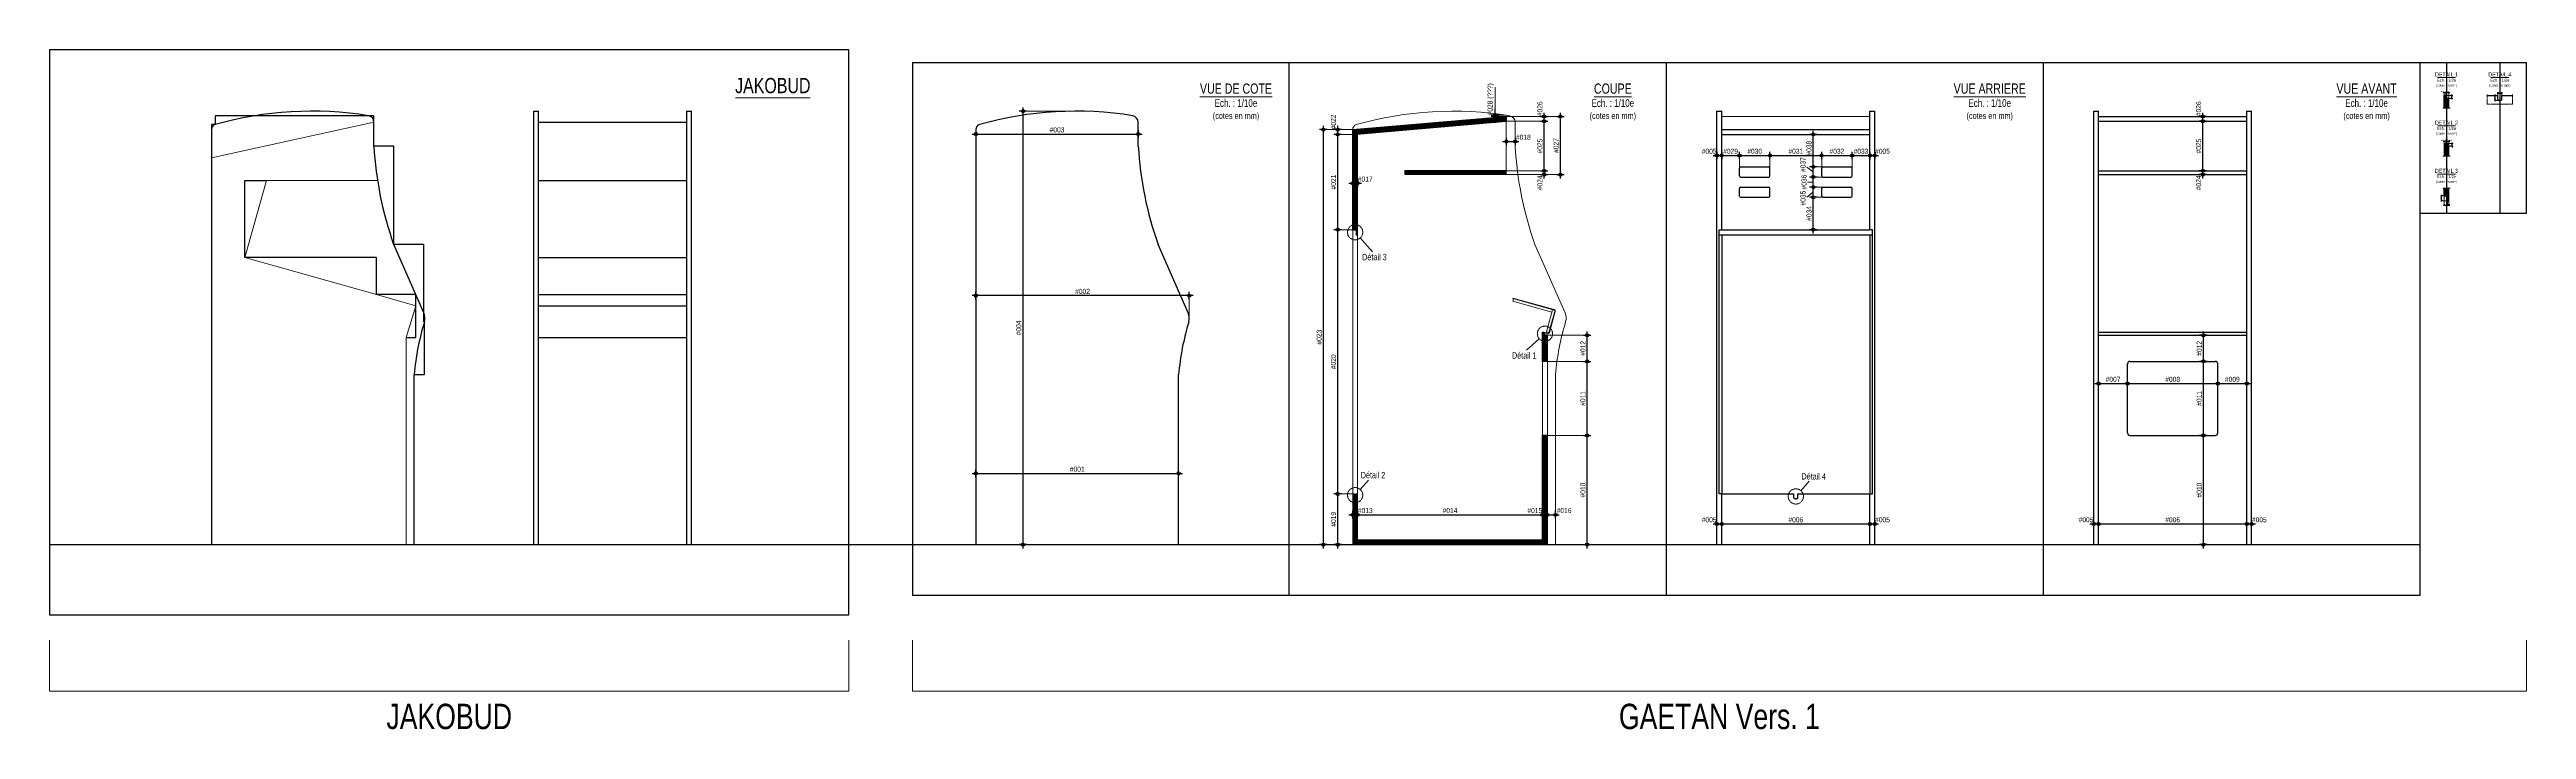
# Model space of a CAD drawing. Header units: millimetres. Extents: x -638 to 26377, y -728 to 1951.
# Drawn here: x -638 to 9122, y -728 to 1951 of the extents above; entities that cross this region are included whole.
import ezdxf
from ezdxf.enums import TextEntityAlignment as Align

# ---------------------------------------------------------------- set-up
doc = ezdxf.new("R2010")
doc.units = ezdxf.units.MM
doc.linetypes.add('AXES', pattern=[50.8, 31.75, -6.35, 6.35, -6.35])
doc.linetypes.add('CACHE', pattern=[9.525, 6.35, -3.175])
doc.layers.get('0').update_dxf_attribs({"color": 1, "lineweight": 100})
doc.layers.add('_Aide', color=5, linetype='Continuous', plot=False)
for name, color, linetype, lineweight in [('Cotes à vérifier', 1, 'Continuous', 18), ('Cotes à vérifier @ 10', 1, 'Continuous', 18), ('Cotes à vérifier @ 2', 1, 'Continuous', 18), ('Hachures', 8, 'Continuous', 13), ('Plan', 7, 'Continuous', 25), ('Texte', 30, 'Continuous', 18)]:
    doc.layers.add(name, color=color, linetype=linetype, lineweight=lineweight)
doc.styles.get("Standard").update_dxf_attribs({"font": 'arial.ttf', "width": 0.75})
doc.dimstyles.new('Annotatif', dxfattribs={"dimscale": 0, "dimtxt": 2, "dimasz": 2.5, "dimexe": 1.5, "dimexo": 0, "dimtad": 1, "dimdec": 0, "dimtxsty": 'Standard', "dimblk": 'SMALL', "dimcen": 0, "dimdle": 1.5, "dimadec": 0, "dimazin": 0, "dimtfac": 1, "dimtdec": 0, "dimtix": 1, "dimtmove": 2, "dimatfit": 3, "dimfxl": 1.5, "dimfxlon": 1, "dimarcsym": 0})
pattern_1 = [(45, (1534.5, 0), (-2.245064, 2.245064), [])]
pattern_2 = [(45, (-105.5, 0), (-2.245064, 2.245064), [])]

# ---------------------------------------------------------------- blocks, each defined once
blk = doc.blocks.new('_Small')
at = {"color": 0, "linetype": 'ByBlock', "lineweight": -2}
blk.add_circle((0, 0), 0.25, dxfattribs=at)
blk = doc.blocks.new('*D516')
at = {"layer": 'Cotes à vérifier', "color": 0, "lineweight": -2, "transparency": 16777216}
for p, q in [((3868.2, 981.2), (2997, 981.2)), ((3012, 966.2), (3012, 996.2)), ((3853.2, 966.2), (3853.2, 996.2))]:
    blk.add_line(p, q, dxfattribs=at)
at = {"layer": 'Defpoints', "color": 0, "transparency": 16777216}
for p in [(3012, 981.2), (3853.2, 892.8), (3012, 0)]:
    blk.add_point(p, dxfattribs=at)
at = {"layer": 'Cotes à vérifier', "color": 0, "lineweight": -2, "transparency": 16777216, "xscale": 25, "yscale": 25, "zscale": 25, "rotation": 180}
blk.add_blockref('_Small', (3012, 981.2), dxfattribs=at)
at = {"layer": 'Cotes à vérifier', "color": 0, "lineweight": -2, "transparency": 16777216, "xscale": 25, "yscale": 25, "zscale": 25}
blk.add_blockref('_Small', (3853.2, 981.2), dxfattribs=at)
at = {"layer": 'Cotes à vérifier', "color": 0, "transparency": 16777216, "insert": (3432.6, 997.8), "char_height": 20, "attachment_point": 5}
blk.add_mtext('#002', dxfattribs=at)
blk = doc.blocks.new('*D517')
at = {"layer": 'Cotes à vérifier', "color": 0, "lineweight": -2, "transparency": 16777216}
for p, q in [((3212.6, 1707.9), (3182.6, 1707.9)), ((3197.6, 1722.9), (3197.6, -15)), ((3212.6, 0), (3182.6, 0))]:
    blk.add_line(p, q, dxfattribs=at)
at = {"layer": 'Defpoints', "color": 0, "transparency": 16777216}
for p in [(3406.9, 1707.9), (3197.6, 0), (3811, 0)]:
    blk.add_point(p, dxfattribs=at)
at = {"layer": 'Cotes à vérifier', "color": 0, "lineweight": -2, "transparency": 16777216, "xscale": 25, "yscale": 25, "zscale": 25}
for p, rotation in [((3197.6, 1707.9), 90), ((3197.6, 0), 270)]:
    blk.add_blockref('_Small', p, dxfattribs=dict(at, rotation=rotation))
at = {"layer": 'Cotes à vérifier', "color": 0, "transparency": 16777216, "insert": (3181, 854), "char_height": 20, "attachment_point": 5, "rotation": 90}
blk.add_mtext('#004', dxfattribs=at)
blk = doc.blocks.new('*D518')
at = {"layer": 'Cotes à vérifier', "color": 0, "lineweight": -2, "transparency": 16777216}
for p, q in [((3012, 265.6), (3012, 295.6)), ((3811, 265.6), (3811, 295.6)), ((2997, 280.6), (3826, 280.6))]:
    blk.add_line(p, q, dxfattribs=at)
at = {"layer": 'Defpoints', "color": 0, "transparency": 16777216}
for p in [(3811, 280.6), (3012, 0), (3811, 0)]:
    blk.add_point(p, dxfattribs=at)
at = {"layer": 'Cotes à vérifier', "color": 0, "lineweight": -2, "transparency": 16777216, "xscale": 25, "yscale": 25, "zscale": 25, "rotation": 180}
blk.add_blockref('_Small', (3012, 280.6), dxfattribs=at)
at = {"layer": 'Cotes à vérifier', "color": 0, "lineweight": -2, "transparency": 16777216, "xscale": 25, "yscale": 25, "zscale": 25}
blk.add_blockref('_Small', (3811, 280.6), dxfattribs=at)
at = {"layer": 'Cotes à vérifier', "color": 0, "transparency": 16777216, "insert": (3411.5, 297.2), "char_height": 20, "attachment_point": 5}
blk.add_mtext('#001', dxfattribs=at)
blk = doc.blocks.new('*D519')
at = {"layer": 'Cotes à vérifier', "color": 0, "lineweight": -2, "transparency": 16777216}
for p, q in [((2997, 1617.8), (3667, 1617.8)), ((3012, 1632.8), (3012, 1602.8)), ((3652, 1632.8), (3652, 1602.8))]:
    blk.add_line(p, q, dxfattribs=at)
at = {"layer": 'Defpoints', "color": 0, "transparency": 16777216}
for p in [(3652, 1664), (3012, 1636), (3652, 1617.8)]:
    blk.add_point(p, dxfattribs=at)
at = {"layer": 'Cotes à vérifier', "color": 0, "lineweight": -2, "transparency": 16777216, "xscale": 25, "yscale": 25, "zscale": 25, "rotation": 180}
blk.add_blockref('_Small', (3012, 1617.8), dxfattribs=at)
at = {"layer": 'Cotes à vérifier', "color": 0, "lineweight": -2, "transparency": 16777216, "xscale": 25, "yscale": 25, "zscale": 25}
blk.add_blockref('_Small', (3652, 1617.8), dxfattribs=at)
at = {"layer": 'Cotes à vérifier', "color": 0, "transparency": 16777216, "insert": (3332, 1634.4), "char_height": 20, "attachment_point": 5}
blk.add_mtext('#003', dxfattribs=at)
blk = doc.blocks.new('*D520')
at = {"layer": 'Cotes à vérifier', "color": 0, "lineweight": -2, "transparency": 16777216}
for p, q in [((4482, 117.6), (4531, 117.6)), ((4497, 102.6), (4497, 132.6)), ((4516, 102.6), (4516, 132.6))]:
    blk.add_line(p, q, dxfattribs=at)
at = {"layer": 'Defpoints', "color": 0, "transparency": 16777216}
for p in [(4516, 117.6), (4497, 0), (4516, 19)]:
    blk.add_point(p, dxfattribs=at)
at = {"layer": 'Cotes à vérifier', "color": 0, "lineweight": -2, "transparency": 16777216, "xscale": 25, "yscale": 25, "zscale": 25, "rotation": 180}
blk.add_blockref('_Small', (4497, 117.6), dxfattribs=at)
at = {"layer": 'Cotes à vérifier', "color": 0, "lineweight": -2, "transparency": 16777216, "xscale": 25, "yscale": 25, "zscale": 25}
blk.add_blockref('_Small', (4516, 117.6), dxfattribs=at)
at = {"layer": 'Cotes à vérifier', "color": 0, "transparency": 16777216, "insert": (4546.5, 134.2), "char_height": 20, "attachment_point": 5}
blk.add_mtext('#013', dxfattribs=at)
blk = doc.blocks.new('*D521')
at = {"layer": 'Cotes à vérifier', "color": 0, "lineweight": -2, "transparency": 16777216}
for p, q in [((4501, 117.6), (5260, 117.6)), ((4516, 102.6), (4516, 132.6)), ((5245, 102.6), (5245, 132.6))]:
    blk.add_line(p, q, dxfattribs=at)
at = {"layer": 'Defpoints', "color": 0, "transparency": 16777216}
for p in [(5245, 117.6), (4516, 19), (5245, 19)]:
    blk.add_point(p, dxfattribs=at)
at = {"layer": 'Cotes à vérifier', "color": 0, "lineweight": -2, "transparency": 16777216, "xscale": 25, "yscale": 25, "zscale": 25, "rotation": 180}
blk.add_blockref('_Small', (4516, 117.6), dxfattribs=at)
at = {"layer": 'Cotes à vérifier', "color": 0, "lineweight": -2, "transparency": 16777216, "xscale": 25, "yscale": 25, "zscale": 25}
blk.add_blockref('_Small', (5245, 117.6), dxfattribs=at)
at = {"layer": 'Cotes à vérifier', "color": 0, "transparency": 16777216, "insert": (4880.5, 134.2), "char_height": 20, "attachment_point": 5}
blk.add_mtext('#014', dxfattribs=at)
blk = doc.blocks.new('*D522')
at = {"layer": 'Cotes à vérifier', "color": 0, "lineweight": -2, "transparency": 16777216}
for p, q in [((5230, 117.6), (5279, 117.6)), ((5245, 102.6), (5245, 132.6)), ((5264, 102.6), (5264, 132.6))]:
    blk.add_line(p, q, dxfattribs=at)
at = {"layer": 'Defpoints', "color": 0, "transparency": 16777216}
for p in [(5264, 117.6), (5245, 19), (5264, 0)]:
    blk.add_point(p, dxfattribs=at)
at = {"layer": 'Cotes à vérifier', "color": 0, "lineweight": -2, "transparency": 16777216, "xscale": 25, "yscale": 25, "zscale": 25, "rotation": 180}
blk.add_blockref('_Small', (5245, 117.6), dxfattribs=at)
at = {"layer": 'Cotes à vérifier', "color": 0, "lineweight": -2, "transparency": 16777216, "xscale": 25, "yscale": 25, "zscale": 25}
blk.add_blockref('_Small', (5264, 117.6), dxfattribs=at)
at = {"layer": 'Cotes à vérifier', "color": 0, "transparency": 16777216, "insert": (5214.5, 134.2), "char_height": 20, "attachment_point": 5}
blk.add_mtext('#015', dxfattribs=at)
blk = doc.blocks.new('*D523')
at = {"layer": 'Cotes à vérifier', "color": 0, "lineweight": -2, "transparency": 16777216}
for p, q in [((5249, 117.6), (5311, 117.6)), ((5264, 102.6), (5264, 132.6)), ((5296, 102.6), (5296, 132.6))]:
    blk.add_line(p, q, dxfattribs=at)
at = {"layer": 'Defpoints', "color": 0, "transparency": 16777216}
for p in [(5296, 117.6), (5264, 0), (5296, 0)]:
    blk.add_point(p, dxfattribs=at)
at = {"layer": 'Cotes à vérifier', "color": 0, "lineweight": -2, "transparency": 16777216, "xscale": 25, "yscale": 25, "zscale": 25, "rotation": 180}
blk.add_blockref('_Small', (5264, 117.6), dxfattribs=at)
at = {"layer": 'Cotes à vérifier', "color": 0, "lineweight": -2, "transparency": 16777216, "xscale": 25, "yscale": 25, "zscale": 25}
blk.add_blockref('_Small', (5296, 117.6), dxfattribs=at)
at = {"layer": 'Cotes à vérifier', "color": 0, "transparency": 16777216, "insert": (5330, 134.2), "char_height": 20, "attachment_point": 5}
blk.add_mtext('#016', dxfattribs=at)
blk = doc.blocks.new('*D524')
at = {"layer": 'Cotes à vérifier', "color": 0, "lineweight": -2, "transparency": 16777216}
for p, q in [((5087, 1588.4), (5152, 1588.4)), ((5102, 1603.4), (5102, 1573.4)), ((5137, 1603.4), (5137, 1573.4))]:
    blk.add_line(p, q, dxfattribs=at)
at = {"layer": 'Defpoints', "color": 0, "transparency": 16777216}
for p in [(5102, 1668), (5137, 1664), (5137, 1588.4)]:
    blk.add_point(p, dxfattribs=at)
at = {"layer": 'Cotes à vérifier', "color": 0, "lineweight": -2, "transparency": 16777216, "xscale": 25, "yscale": 25, "zscale": 25, "rotation": 180}
blk.add_blockref('_Small', (5102, 1588.4), dxfattribs=at)
at = {"layer": 'Cotes à vérifier', "color": 0, "lineweight": -2, "transparency": 16777216, "xscale": 25, "yscale": 25, "zscale": 25}
blk.add_blockref('_Small', (5137, 1588.4), dxfattribs=at)
at = {"layer": 'Cotes à vérifier', "color": 0, "transparency": 16777216, "insert": (5169.5, 1605), "char_height": 20, "attachment_point": 5}
blk.add_mtext('#018', dxfattribs=at)
blk = doc.blocks.new('*D525')
at = {"layer": 'Cotes à vérifier', "color": 0, "lineweight": -2, "transparency": 16777216}
for p, q in [((4452.8, 200), (4422.8, 200)), ((4437.8, -15), (4437.8, 215)), ((4452.8, 0), (4422.8, 0))]:
    blk.add_line(p, q, dxfattribs=at)
at = {"layer": 'Defpoints', "color": 0, "transparency": 16777216}
for p in [(4437.8, 200), (4497, 200), (4497, 0)]:
    blk.add_point(p, dxfattribs=at)
at = {"layer": 'Cotes à vérifier', "color": 0, "lineweight": -2, "transparency": 16777216, "xscale": 25, "yscale": 25, "zscale": 25}
for p, rotation in [((4437.8, 200), 90), ((4437.8, 0), 270)]:
    blk.add_blockref('_Small', p, dxfattribs=dict(at, rotation=rotation))
at = {"layer": 'Cotes à vérifier', "color": 0, "transparency": 16777216, "insert": (4421.2, 100), "char_height": 20, "attachment_point": 5, "rotation": 90}
blk.add_mtext('#019', dxfattribs=at)
blk = doc.blocks.new('*D526')
at = {"layer": 'Cotes à vérifier', "color": 0, "lineweight": -2, "transparency": 16777216}
for p, q in [((4452.8, 1241), (4422.8, 1241)), ((4437.8, 185), (4437.8, 1256)), ((4452.8, 200), (4422.8, 200))]:
    blk.add_line(p, q, dxfattribs=at)
at = {"layer": 'Defpoints', "color": 0, "transparency": 16777216}
for p in [(4437.8, 1241), (4497, 1241), (4497, 200)]:
    blk.add_point(p, dxfattribs=at)
at = {"layer": 'Cotes à vérifier', "color": 0, "lineweight": -2, "transparency": 16777216, "xscale": 25, "yscale": 25, "zscale": 25}
for p, rotation in [((4437.8, 1241), 90), ((4437.8, 200), 270)]:
    blk.add_blockref('_Small', p, dxfattribs=dict(at, rotation=rotation))
at = {"layer": 'Cotes à vérifier', "color": 0, "transparency": 16777216, "insert": (4421.2, 720.5), "char_height": 20, "attachment_point": 5, "rotation": 90}
blk.add_mtext('#020', dxfattribs=at)
blk = doc.blocks.new('*D527')
at = {"layer": 'Cotes à vérifier', "color": 0, "lineweight": -2, "transparency": 16777216}
for p, q in [((4452.8, 1616), (4422.8, 1616)), ((4437.8, 1226), (4437.8, 1631)), ((4452.8, 1241), (4422.8, 1241))]:
    blk.add_line(p, q, dxfattribs=at)
at = {"layer": 'Defpoints', "color": 0, "transparency": 16777216}
for p in [(4437.8, 1616), (4497, 1616), (4497, 1241)]:
    blk.add_point(p, dxfattribs=at)
at = {"layer": 'Cotes à vérifier', "color": 0, "lineweight": -2, "transparency": 16777216, "xscale": 25, "yscale": 25, "zscale": 25}
for p, rotation in [((4437.8, 1616), 90), ((4437.8, 1241), 270)]:
    blk.add_blockref('_Small', p, dxfattribs=dict(at, rotation=rotation))
at = {"layer": 'Cotes à vérifier', "color": 0, "transparency": 16777216, "insert": (4421.2, 1428.5), "char_height": 20, "attachment_point": 5, "rotation": 90}
blk.add_mtext('#021', dxfattribs=at)
blk = doc.blocks.new('*D528')
at = {"layer": 'Cotes à vérifier', "color": 0, "lineweight": -2, "transparency": 16777216}
for p, q in [((4452.8, 1635.1), (4422.8, 1635.1)), ((4452.8, 1616), (4422.8, 1616)), ((4437.8, 1601), (4437.8, 1650.1))]:
    blk.add_line(p, q, dxfattribs=at)
at = {"layer": 'Defpoints', "color": 0, "transparency": 16777216}
for p in [(4437.8, 1635.1), (4497, 1635.1), (4497, 1616)]:
    blk.add_point(p, dxfattribs=at)
at = {"layer": 'Cotes à vérifier', "color": 0, "lineweight": -2, "transparency": 16777216, "xscale": 25, "yscale": 25, "zscale": 25}
for p, rotation in [((4437.8, 1635.1), 90), ((4437.8, 1616), 270)]:
    blk.add_blockref('_Small', p, dxfattribs=dict(at, rotation=rotation))
at = {"layer": 'Cotes à vérifier', "color": 0, "transparency": 16777216, "insert": (4421.2, 1665.5), "char_height": 20, "attachment_point": 5, "rotation": 90}
blk.add_mtext('#022', dxfattribs=at)
blk = doc.blocks.new('*D529')
at = {"layer": 'Cotes à vérifier', "color": 0, "lineweight": -2, "transparency": 16777216}
for p, q in [((4396.3, 1635.1), (4366.3, 1635.1)), ((4381.3, -15), (4381.3, 1650.1)), ((4396.3, 0), (4366.3, 0))]:
    blk.add_line(p, q, dxfattribs=at)
at = {"layer": 'Defpoints', "color": 0, "transparency": 16777216}
for p in [(4381.3, 1635.1), (4497, 1635.1), (4497, 0)]:
    blk.add_point(p, dxfattribs=at)
at = {"layer": 'Cotes à vérifier', "color": 0, "lineweight": -2, "transparency": 16777216, "xscale": 25, "yscale": 25, "zscale": 25}
for p, rotation in [((4381.3, 1635.1), 90), ((4381.3, 0), 270)]:
    blk.add_blockref('_Small', p, dxfattribs=dict(at, rotation=rotation))
at = {"layer": 'Cotes à vérifier', "color": 0, "transparency": 16777216, "insert": (4364.7, 817.5), "char_height": 20, "attachment_point": 5, "rotation": 90}
blk.add_mtext('#023', dxfattribs=at)
blk = doc.blocks.new('*D530')
at = {"layer": 'Cotes à vérifier', "color": 0, "lineweight": -2, "transparency": 16777216}
for p, q in [((7402, 81.5), (7451, 81.5)), ((7417, 66.5), (7417, 96.5)), ((7436, 66.5), (7436, 96.5))]:
    blk.add_line(p, q, dxfattribs=at)
at = {"layer": 'Defpoints', "color": 0, "transparency": 16777216}
for p in [(7417, 0), (7436, 81.5), (7436, 0)]:
    blk.add_point(p, dxfattribs=at)
at = {"layer": 'Cotes à vérifier', "color": 0, "lineweight": -2, "transparency": 16777216, "xscale": 25, "yscale": 25, "zscale": 25, "rotation": 180}
blk.add_blockref('_Small', (7417, 81.5), dxfattribs=at)
at = {"layer": 'Cotes à vérifier', "color": 0, "lineweight": -2, "transparency": 16777216, "xscale": 25, "yscale": 25, "zscale": 25}
blk.add_blockref('_Small', (7436, 81.5), dxfattribs=at)
at = {"layer": 'Cotes à vérifier', "color": 0, "transparency": 16777216, "insert": (7386.5, 98.1), "char_height": 20, "attachment_point": 5}
blk.add_mtext('#005', dxfattribs=at)
blk = doc.blocks.new('*D531')
at = {"layer": 'Cotes à vérifier', "color": 0, "lineweight": -2, "transparency": 16777216}
for p, q in [((7421, 81.5), (8035, 81.5)), ((7436, 66.5), (7436, 96.5)), ((8020, 66.5), (8020, 96.5))]:
    blk.add_line(p, q, dxfattribs=at)
at = {"layer": 'Defpoints', "color": 0, "transparency": 16777216}
for p in [(8020, 81.5), (7436, 0), (8020, 0)]:
    blk.add_point(p, dxfattribs=at)
at = {"layer": 'Cotes à vérifier', "color": 0, "lineweight": -2, "transparency": 16777216, "xscale": 25, "yscale": 25, "zscale": 25, "rotation": 180}
blk.add_blockref('_Small', (7436, 81.5), dxfattribs=at)
at = {"layer": 'Cotes à vérifier', "color": 0, "lineweight": -2, "transparency": 16777216, "xscale": 25, "yscale": 25, "zscale": 25}
blk.add_blockref('_Small', (8020, 81.5), dxfattribs=at)
at = {"layer": 'Cotes à vérifier', "color": 0, "transparency": 16777216, "insert": (7728, 98.1), "char_height": 20, "attachment_point": 5}
blk.add_mtext('#006', dxfattribs=at)
blk = doc.blocks.new('*D532')
at = {"layer": 'Cotes à vérifier', "color": 0, "lineweight": -2, "transparency": 16777216}
for p, q in [((8005, 81.5), (8054, 81.5)), ((8020, 66.5), (8020, 96.5)), ((8039, 66.5), (8039, 96.5))]:
    blk.add_line(p, q, dxfattribs=at)
at = {"layer": 'Defpoints', "color": 0, "transparency": 16777216}
for p in [(8039, 81.5), (8020, 0), (8039, 0)]:
    blk.add_point(p, dxfattribs=at)
at = {"layer": 'Cotes à vérifier', "color": 0, "lineweight": -2, "transparency": 16777216, "xscale": 25, "yscale": 25, "zscale": 25, "rotation": 180}
blk.add_blockref('_Small', (8020, 81.5), dxfattribs=at)
at = {"layer": 'Cotes à vérifier', "color": 0, "lineweight": -2, "transparency": 16777216, "xscale": 25, "yscale": 25, "zscale": 25}
blk.add_blockref('_Small', (8039, 81.5), dxfattribs=at)
at = {"layer": 'Cotes à vérifier', "color": 0, "transparency": 16777216, "insert": (8069.5, 98.1), "char_height": 20, "attachment_point": 5}
blk.add_mtext('#005', dxfattribs=at)
blk = doc.blocks.new('*D533')
at = {"layer": 'Cotes à vérifier', "color": 0, "lineweight": -2, "transparency": 16777216}
for p, q in [((7421, 634.7), (7565, 634.7)), ((7436, 619.7), (7436, 649.7)), ((7550, 619.7), (7550, 649.7))]:
    blk.add_line(p, q, dxfattribs=at)
at = {"layer": 'Defpoints', "color": 0, "transparency": 16777216}
for p in [(7550, 634.7), (7550, 440), (7436, 0)]:
    blk.add_point(p, dxfattribs=at)
at = {"layer": 'Cotes à vérifier', "color": 0, "lineweight": -2, "transparency": 16777216, "xscale": 25, "yscale": 25, "zscale": 25, "rotation": 180}
blk.add_blockref('_Small', (7436, 634.7), dxfattribs=at)
at = {"layer": 'Cotes à vérifier', "color": 0, "lineweight": -2, "transparency": 16777216, "xscale": 25, "yscale": 25, "zscale": 25}
blk.add_blockref('_Small', (7550, 634.7), dxfattribs=at)
at = {"layer": 'Cotes à vérifier', "color": 0, "transparency": 16777216, "insert": (7493, 651.3), "char_height": 20, "attachment_point": 5}
blk.add_mtext('#007', dxfattribs=at)
blk = doc.blocks.new('*D534')
at = {"layer": 'Cotes à vérifier', "color": 0, "lineweight": -2, "transparency": 16777216}
for p, q in [((7535, 634.7), (7921, 634.7)), ((7550, 619.7), (7550, 649.7)), ((7906, 619.7), (7906, 649.7))]:
    blk.add_line(p, q, dxfattribs=at)
at = {"layer": 'Defpoints', "color": 0, "transparency": 16777216}
for p in [(7906, 634.7), (7550, 440), (7906, 440)]:
    blk.add_point(p, dxfattribs=at)
at = {"layer": 'Cotes à vérifier', "color": 0, "lineweight": -2, "transparency": 16777216, "xscale": 25, "yscale": 25, "zscale": 25, "rotation": 180}
blk.add_blockref('_Small', (7550, 634.7), dxfattribs=at)
at = {"layer": 'Cotes à vérifier', "color": 0, "lineweight": -2, "transparency": 16777216, "xscale": 25, "yscale": 25, "zscale": 25}
blk.add_blockref('_Small', (7906, 634.7), dxfattribs=at)
at = {"layer": 'Cotes à vérifier', "color": 0, "transparency": 16777216, "insert": (7728, 651.3), "char_height": 20, "attachment_point": 5}
blk.add_mtext('#008', dxfattribs=at)
blk = doc.blocks.new('*D535')
at = {"layer": 'Cotes à vérifier', "color": 0, "lineweight": -2, "transparency": 16777216}
for p, q in [((7891, 634.7), (8035, 634.7)), ((7906, 619.7), (7906, 649.7)), ((8020, 619.7), (8020, 649.7))]:
    blk.add_line(p, q, dxfattribs=at)
at = {"layer": 'Defpoints', "color": 0, "transparency": 16777216}
for p in [(8020, 634.7), (7906, 440), (8020, 0)]:
    blk.add_point(p, dxfattribs=at)
at = {"layer": 'Cotes à vérifier', "color": 0, "lineweight": -2, "transparency": 16777216, "xscale": 25, "yscale": 25, "zscale": 25, "rotation": 180}
blk.add_blockref('_Small', (7906, 634.7), dxfattribs=at)
at = {"layer": 'Cotes à vérifier', "color": 0, "lineweight": -2, "transparency": 16777216, "xscale": 25, "yscale": 25, "zscale": 25}
blk.add_blockref('_Small', (8020, 634.7), dxfattribs=at)
at = {"layer": 'Cotes à vérifier', "color": 0, "transparency": 16777216, "insert": (7963, 651.3), "char_height": 20, "attachment_point": 5}
blk.add_mtext('#009', dxfattribs=at)
blk = doc.blocks.new('*D536')
at = {"layer": 'Cotes à vérifier', "color": 0, "lineweight": -2, "transparency": 16777216}
for p, q in [((7864.1, 430), (7834.1, 430)), ((7849.1, -15), (7849.1, 445)), ((7864.1, 0), (7834.1, 0))]:
    blk.add_line(p, q, dxfattribs=at)
at = {"layer": 'Defpoints', "color": 0, "transparency": 16777216}
for p in [(7849.1, 430), (7896, 430), (8020, 0)]:
    blk.add_point(p, dxfattribs=at)
at = {"layer": 'Cotes à vérifier', "color": 0, "lineweight": -2, "transparency": 16777216, "xscale": 25, "yscale": 25, "zscale": 25}
for p, rotation in [((7849.1, 430), 90), ((7849.1, 0), 270)]:
    blk.add_blockref('_Small', p, dxfattribs=dict(at, rotation=rotation))
at = {"layer": 'Cotes à vérifier', "color": 0, "transparency": 16777216, "insert": (7832.5, 215), "char_height": 20, "attachment_point": 5, "rotation": 90}
blk.add_mtext('#010', dxfattribs=at)
blk = doc.blocks.new('*D537')
at = {"layer": 'Cotes à vérifier', "color": 0, "lineweight": -2, "transparency": 16777216}
for p, q in [((7864.1, 722), (7834.1, 722)), ((7849.1, 415), (7849.1, 737)), ((7864.1, 430), (7834.1, 430))]:
    blk.add_line(p, q, dxfattribs=at)
at = {"layer": 'Defpoints', "color": 0, "transparency": 16777216}
for p in [(7849.1, 722), (7896, 722), (7896, 430)]:
    blk.add_point(p, dxfattribs=at)
at = {"layer": 'Cotes à vérifier', "color": 0, "lineweight": -2, "transparency": 16777216, "xscale": 25, "yscale": 25, "zscale": 25}
for p, rotation in [((7849.1, 722), 90), ((7849.1, 430), 270)]:
    blk.add_blockref('_Small', p, dxfattribs=dict(at, rotation=rotation))
at = {"layer": 'Cotes à vérifier', "color": 0, "transparency": 16777216, "insert": (7832.5, 576), "char_height": 20, "attachment_point": 5, "rotation": 90}
blk.add_mtext('#011', dxfattribs=at)
blk = doc.blocks.new('*D538')
at = {"layer": 'Cotes à vérifier', "color": 0, "lineweight": -2, "transparency": 16777216}
for p, q in [((7864.1, 825), (7834.1, 825)), ((7849.1, 707), (7849.1, 840)), ((7864.1, 722), (7834.1, 722))]:
    blk.add_line(p, q, dxfattribs=at)
at = {"layer": 'Defpoints', "color": 0, "transparency": 16777216}
for p in [(7849.1, 825), (8020, 825), (7896, 722)]:
    blk.add_point(p, dxfattribs=at)
at = {"layer": 'Cotes à vérifier', "color": 0, "lineweight": -2, "transparency": 16777216, "xscale": 25, "yscale": 25, "zscale": 25}
for p, rotation in [((7849.1, 825), 90), ((7849.1, 722), 270)]:
    blk.add_blockref('_Small', p, dxfattribs=dict(at, rotation=rotation))
at = {"layer": 'Cotes à vérifier', "color": 0, "transparency": 16777216, "insert": (7832.5, 773.5), "char_height": 20, "attachment_point": 5, "rotation": 90}
blk.add_mtext('#012', dxfattribs=at)
blk = doc.blocks.new('*D539')
at = {"layer": 'Cotes à vérifier', "color": 0, "lineweight": -2, "transparency": 16777216}
for p, q in [((5917, 81.5), (5966, 81.5)), ((5932, 66.5), (5932, 96.5)), ((5951, 66.5), (5951, 96.5))]:
    blk.add_line(p, q, dxfattribs=at)
at = {"layer": 'Defpoints', "color": 0, "transparency": 16777216}
for p in [(5932, 0), (5951, 81.5), (5951, 0)]:
    blk.add_point(p, dxfattribs=at)
at = {"layer": 'Cotes à vérifier', "color": 0, "lineweight": -2, "transparency": 16777216, "xscale": 25, "yscale": 25, "zscale": 25, "rotation": 180}
blk.add_blockref('_Small', (5932, 81.5), dxfattribs=at)
at = {"layer": 'Cotes à vérifier', "color": 0, "lineweight": -2, "transparency": 16777216, "xscale": 25, "yscale": 25, "zscale": 25}
blk.add_blockref('_Small', (5951, 81.5), dxfattribs=at)
at = {"layer": 'Cotes à vérifier', "color": 0, "transparency": 16777216, "insert": (5901.5, 98.1), "char_height": 20, "attachment_point": 5}
blk.add_mtext('#005', dxfattribs=at)
blk = doc.blocks.new('*D540')
at = {"layer": 'Cotes à vérifier', "color": 0, "lineweight": -2, "transparency": 16777216}
for p, q in [((5936, 81.5), (6550, 81.5)), ((5951, 66.5), (5951, 96.5)), ((6535, 66.5), (6535, 96.5))]:
    blk.add_line(p, q, dxfattribs=at)
at = {"layer": 'Defpoints', "color": 0, "transparency": 16777216}
for p in [(5951, 0), (6535, 81.5), (6535, 0)]:
    blk.add_point(p, dxfattribs=at)
at = {"layer": 'Cotes à vérifier', "color": 0, "lineweight": -2, "transparency": 16777216, "xscale": 25, "yscale": 25, "zscale": 25, "rotation": 180}
blk.add_blockref('_Small', (5951, 81.5), dxfattribs=at)
at = {"layer": 'Cotes à vérifier', "color": 0, "lineweight": -2, "transparency": 16777216, "xscale": 25, "yscale": 25, "zscale": 25}
blk.add_blockref('_Small', (6535, 81.5), dxfattribs=at)
at = {"layer": 'Cotes à vérifier', "color": 0, "transparency": 16777216, "insert": (6243, 98.1), "char_height": 20, "attachment_point": 5}
blk.add_mtext('#006', dxfattribs=at)
blk = doc.blocks.new('*D541')
at = {"layer": 'Cotes à vérifier', "color": 0, "lineweight": -2, "transparency": 16777216}
for p, q in [((6520, 81.5), (6569, 81.5)), ((6535, 66.5), (6535, 96.5)), ((6554, 66.5), (6554, 96.5))]:
    blk.add_line(p, q, dxfattribs=at)
at = {"layer": 'Defpoints', "color": 0, "transparency": 16777216}
for p in [(6554, 81.5), (6535, 0), (6554, 0)]:
    blk.add_point(p, dxfattribs=at)
at = {"layer": 'Cotes à vérifier', "color": 0, "lineweight": -2, "transparency": 16777216, "xscale": 25, "yscale": 25, "zscale": 25, "rotation": 180}
blk.add_blockref('_Small', (6535, 81.5), dxfattribs=at)
at = {"layer": 'Cotes à vérifier', "color": 0, "lineweight": -2, "transparency": 16777216, "xscale": 25, "yscale": 25, "zscale": 25}
blk.add_blockref('_Small', (6554, 81.5), dxfattribs=at)
at = {"layer": 'Cotes à vérifier', "color": 0, "transparency": 16777216, "insert": (6584.5, 98.1), "char_height": 20, "attachment_point": 5}
blk.add_mtext('#005', dxfattribs=at)
blk = doc.blocks.new('*D542')
at = {"layer": 'Cotes à vérifier', "color": 0, "lineweight": -2, "transparency": 16777216}
for p, q in [((5236.4, 1473), (5266.4, 1473)), ((5251.4, 1443), (5251.4, 1488)), ((5236.4, 1458), (5266.4, 1458))]:
    blk.add_line(p, q, dxfattribs=at)
at = {"layer": 'Defpoints', "color": 0, "transparency": 16777216}
for p in [(5102, 1473), (5251.4, 1473), (5102, 1458)]:
    blk.add_point(p, dxfattribs=at)
at = {"layer": 'Cotes à vérifier', "color": 0, "lineweight": -2, "transparency": 16777216, "xscale": 25, "yscale": 25, "zscale": 25}
for p, rotation in [((5251.4, 1473), 90), ((5251.4, 1458), 270)]:
    blk.add_blockref('_Small', p, dxfattribs=dict(at, rotation=rotation))
at = {"layer": 'Cotes à vérifier', "color": 0, "transparency": 16777216, "insert": (5234.8, 1425.5), "char_height": 20, "attachment_point": 5, "rotation": 90}
blk.add_mtext('#024', dxfattribs=at)
blk = doc.blocks.new('*D543')
at = {"layer": 'Cotes à vérifier', "color": 0, "lineweight": -2, "transparency": 16777216}
for p, q in [((5236.4, 1668), (5266.4, 1668)), ((5251.4, 1458), (5251.4, 1683)), ((5236.4, 1473), (5266.4, 1473))]:
    blk.add_line(p, q, dxfattribs=at)
at = {"layer": 'Defpoints', "color": 0, "transparency": 16777216}
for p in [(5102, 1668), (5251.4, 1668), (5102, 1473)]:
    blk.add_point(p, dxfattribs=at)
at = {"layer": 'Cotes à vérifier', "color": 0, "lineweight": -2, "transparency": 16777216, "xscale": 25, "yscale": 25, "zscale": 25}
for p, rotation in [((5251.4, 1668), 90), ((5251.4, 1473), 270)]:
    blk.add_blockref('_Small', p, dxfattribs=dict(at, rotation=rotation))
at = {"layer": 'Cotes à vérifier', "color": 0, "transparency": 16777216, "insert": (5234.8, 1570.5), "char_height": 20, "attachment_point": 5, "rotation": 90}
blk.add_mtext('#025', dxfattribs=at)
blk = doc.blocks.new('*D544')
at = {"layer": 'Cotes à vérifier', "color": 0, "lineweight": -2, "transparency": 16777216}
for p, q in [((5236.4, 1687), (5266.4, 1687)), ((5236.4, 1668), (5266.4, 1668)), ((5251.4, 1653), (5251.4, 1702))]:
    blk.add_line(p, q, dxfattribs=at)
at = {"layer": 'Defpoints', "color": 0, "transparency": 16777216}
for p in [(5102, 1687), (5102, 1668), (5251.4, 1687)]:
    blk.add_point(p, dxfattribs=at)
at = {"layer": 'Cotes à vérifier', "color": 0, "lineweight": -2, "transparency": 16777216, "xscale": 25, "yscale": 25, "zscale": 25}
for p, rotation in [((5251.4, 1687), 90), ((5251.4, 1668), 270)]:
    blk.add_blockref('_Small', p, dxfattribs=dict(at, rotation=rotation))
at = {"layer": 'Cotes à vérifier', "color": 0, "transparency": 16777216, "insert": (5234.8, 1717.5), "char_height": 20, "attachment_point": 5, "rotation": 90}
blk.add_mtext('#026', dxfattribs=at)
blk = doc.blocks.new('*D545')
at = {"layer": 'Cotes à vérifier', "color": 0, "lineweight": -2, "transparency": 16777216}
for p, q in [((5300.2, 1687), (5330.2, 1687)), ((5315.2, 1443), (5315.2, 1702)), ((5300.2, 1458), (5330.2, 1458))]:
    blk.add_line(p, q, dxfattribs=at)
at = {"layer": 'Defpoints', "color": 0, "transparency": 16777216}
for p in [(5102, 1687), (5315.2, 1687), (5102, 1458)]:
    blk.add_point(p, dxfattribs=at)
at = {"layer": 'Cotes à vérifier', "color": 0, "lineweight": -2, "transparency": 16777216, "xscale": 25, "yscale": 25, "zscale": 25}
for p, rotation in [((5315.2, 1687), 90), ((5315.2, 1458), 270)]:
    blk.add_blockref('_Small', p, dxfattribs=dict(at, rotation=rotation))
at = {"layer": 'Cotes à vérifier', "color": 0, "transparency": 16777216, "insert": (5298.6, 1572.5), "char_height": 20, "attachment_point": 5, "rotation": 90}
blk.add_mtext('#027', dxfattribs=at)
blk = doc.blocks.new('*D546')
at = {"layer": 'Cotes à vérifier', "color": 0, "lineweight": -2, "transparency": 16777216}
for p, q in [((5405.8, 430), (5435.8, 430)), ((5420.8, -15), (5420.8, 445)), ((5405.8, 0), (5435.8, 0))]:
    blk.add_line(p, q, dxfattribs=at)
at = {"layer": 'Defpoints', "color": 0, "transparency": 16777216}
for p in [(5264, 430), (5420.8, 430), (5264, 0)]:
    blk.add_point(p, dxfattribs=at)
at = {"layer": 'Cotes à vérifier', "color": 0, "lineweight": -2, "transparency": 16777216, "xscale": 25, "yscale": 25, "zscale": 25}
for p, rotation in [((5420.8, 430), 90), ((5420.8, 0), 270)]:
    blk.add_blockref('_Small', p, dxfattribs=dict(at, rotation=rotation))
at = {"layer": 'Cotes à vérifier', "color": 0, "transparency": 16777216, "insert": (5404.2, 215), "char_height": 20, "attachment_point": 5, "rotation": 90}
blk.add_mtext('#010', dxfattribs=at)
blk = doc.blocks.new('*D547')
at = {"layer": 'Cotes à vérifier', "color": 0, "lineweight": -2, "transparency": 16777216}
for p, q in [((5405.8, 722), (5435.8, 722)), ((5420.8, 415), (5420.8, 737)), ((5405.8, 430), (5435.8, 430))]:
    blk.add_line(p, q, dxfattribs=at)
at = {"layer": 'Defpoints', "color": 0, "transparency": 16777216}
for p in [(5264, 722), (5420.8, 722), (5264, 430)]:
    blk.add_point(p, dxfattribs=at)
at = {"layer": 'Cotes à vérifier', "color": 0, "lineweight": -2, "transparency": 16777216, "xscale": 25, "yscale": 25, "zscale": 25}
for p, rotation in [((5420.8, 722), 90), ((5420.8, 430), 270)]:
    blk.add_blockref('_Small', p, dxfattribs=dict(at, rotation=rotation))
at = {"layer": 'Cotes à vérifier', "color": 0, "transparency": 16777216, "insert": (5404.2, 576), "char_height": 20, "attachment_point": 5, "rotation": 90}
blk.add_mtext('#011', dxfattribs=at)
blk = doc.blocks.new('*D548')
at = {"layer": 'Cotes à vérifier', "color": 0, "lineweight": -2, "transparency": 16777216}
for p, q in [((5405.8, 825), (5435.8, 825)), ((5420.8, 707), (5420.8, 840)), ((5405.8, 722), (5435.8, 722))]:
    blk.add_line(p, q, dxfattribs=at)
at = {"layer": 'Defpoints', "color": 0, "transparency": 16777216}
for p in [(5264, 825), (5420.8, 825), (5264, 722)]:
    blk.add_point(p, dxfattribs=at)
at = {"layer": 'Cotes à vérifier', "color": 0, "lineweight": -2, "transparency": 16777216, "xscale": 25, "yscale": 25, "zscale": 25}
for p, rotation in [((5420.8, 825), 90), ((5420.8, 722), 270)]:
    blk.add_blockref('_Small', p, dxfattribs=dict(at, rotation=rotation))
at = {"layer": 'Cotes à vérifier', "color": 0, "transparency": 16777216, "insert": (5404.2, 773.5), "char_height": 20, "attachment_point": 5, "rotation": 90}
blk.add_mtext('#012', dxfattribs=at)
blk = doc.blocks.new('*D549')
at = {"layer": 'Cotes à vérifier', "color": 0, "lineweight": -2, "transparency": 16777216}
for p, q in [((5072.8, 1692), (5042.8, 1692)), ((5072.8, 1687), (5042.8, 1687)), ((5057.8, 1692), (5057.8, 1717)), ((5057.8, 1687), (5057.8, 1692)), ((5057.8, 1687), (5057.8, 1662))]:
    blk.add_line(p, q, dxfattribs=at)
at = {"layer": 'Defpoints', "color": 0, "transparency": 16777216}
for p in [(5057.8, 1692), (5102, 1692), (5102, 1687)]:
    blk.add_point(p, dxfattribs=at)
at = {"layer": 'Cotes à vérifier', "color": 0, "lineweight": -2, "transparency": 16777216, "xscale": 25, "yscale": 25, "zscale": 25}
for p, rotation in [((5057.8, 1692), 270), ((5057.8, 1687), 90)]:
    blk.add_blockref('_Small', p, dxfattribs=dict(at, rotation=rotation))
at = {"layer": 'Cotes à vérifier', "color": 0, "transparency": 16777216, "insert": (5041.3, 1754.5), "char_height": 20, "attachment_point": 5, "rotation": 90}
blk.add_mtext('#028 (???)', dxfattribs=at)
blk = doc.blocks.new('*D550')
at = {"layer": 'Cotes à vérifier', "color": 0, "lineweight": -2, "transparency": 16777216}
for p, q in [((4482, 1423.7), (4531, 1423.7)), ((4497, 1438.7), (4497, 1408.7)), ((4516, 1438.7), (4516, 1408.7))]:
    blk.add_line(p, q, dxfattribs=at)
at = {"layer": 'Defpoints', "color": 0, "transparency": 16777216}
for p in [(4497, 1616), (4516, 1616), (4516, 1423.7)]:
    blk.add_point(p, dxfattribs=at)
at = {"layer": 'Cotes à vérifier', "color": 0, "lineweight": -2, "transparency": 16777216, "xscale": 25, "yscale": 25, "zscale": 25, "rotation": 180}
blk.add_blockref('_Small', (4497, 1423.7), dxfattribs=at)
at = {"layer": 'Cotes à vérifier', "color": 0, "lineweight": -2, "transparency": 16777216, "xscale": 25, "yscale": 25, "zscale": 25}
blk.add_blockref('_Small', (4516, 1423.7), dxfattribs=at)
at = {"layer": 'Cotes à vérifier', "color": 0, "transparency": 16777216, "insert": (4546.5, 1440.3), "char_height": 20, "attachment_point": 5}
blk.add_mtext('#017', dxfattribs=at)
blk = doc.blocks.new('*D551')
at = {"layer": 'Cotes à vérifier', "color": 0, "lineweight": -2, "transparency": 16777216}
for p, q in [((7861.8, 1473), (7831.8, 1473)), ((7846.8, 1443), (7846.8, 1488)), ((7861.8, 1458), (7831.8, 1458))]:
    blk.add_line(p, q, dxfattribs=at)
at = {"layer": 'Defpoints', "color": 0, "transparency": 16777216}
for p in [(7846.8, 1473), (8020, 1473), (8020, 1458)]:
    blk.add_point(p, dxfattribs=at)
at = {"layer": 'Cotes à vérifier', "color": 0, "lineweight": -2, "transparency": 16777216, "xscale": 25, "yscale": 25, "zscale": 25}
for p, rotation in [((7846.8, 1473), 90), ((7846.8, 1458), 270)]:
    blk.add_blockref('_Small', p, dxfattribs=dict(at, rotation=rotation))
at = {"layer": 'Cotes à vérifier', "color": 0, "transparency": 16777216, "insert": (7830.2, 1425.5), "char_height": 20, "attachment_point": 5, "rotation": 90}
blk.add_mtext('#024', dxfattribs=at)
blk = doc.blocks.new('*D552')
at = {"layer": 'Cotes à vérifier', "color": 0, "lineweight": -2, "transparency": 16777216}
for p, q in [((7861.8, 1668), (7831.8, 1668)), ((7846.8, 1458), (7846.8, 1683)), ((7861.8, 1473), (7831.8, 1473))]:
    blk.add_line(p, q, dxfattribs=at)
at = {"layer": 'Defpoints', "color": 0, "transparency": 16777216}
for p in [(7846.8, 1668), (8020, 1668), (8020, 1473)]:
    blk.add_point(p, dxfattribs=at)
at = {"layer": 'Cotes à vérifier', "color": 0, "lineweight": -2, "transparency": 16777216, "xscale": 25, "yscale": 25, "zscale": 25}
for p, rotation in [((7846.8, 1668), 90), ((7846.8, 1473), 270)]:
    blk.add_blockref('_Small', p, dxfattribs=dict(at, rotation=rotation))
at = {"layer": 'Cotes à vérifier', "color": 0, "transparency": 16777216, "insert": (7830.2, 1570.5), "char_height": 20, "attachment_point": 5, "rotation": 90}
blk.add_mtext('#025', dxfattribs=at)
blk = doc.blocks.new('*D553')
at = {"layer": 'Cotes à vérifier', "color": 0, "lineweight": -2, "transparency": 16777216}
for p, q in [((7861.8, 1687), (7831.8, 1687)), ((7861.8, 1668), (7831.8, 1668)), ((7846.8, 1653), (7846.8, 1702))]:
    blk.add_line(p, q, dxfattribs=at)
at = {"layer": 'Defpoints', "color": 0, "transparency": 16777216}
for p in [(7846.8, 1687), (8020, 1687), (8020, 1668)]:
    blk.add_point(p, dxfattribs=at)
at = {"layer": 'Cotes à vérifier', "color": 0, "lineweight": -2, "transparency": 16777216, "xscale": 25, "yscale": 25, "zscale": 25}
for p, rotation in [((7846.8, 1687), 90), ((7846.8, 1668), 270)]:
    blk.add_blockref('_Small', p, dxfattribs=dict(at, rotation=rotation))
at = {"layer": 'Cotes à vérifier', "color": 0, "transparency": 16777216, "insert": (7830.2, 1717.5), "char_height": 20, "attachment_point": 5, "rotation": 90}
blk.add_mtext('#026', dxfattribs=at)
blk = doc.blocks.new('*D554')
at = {"layer": 'Cotes à vérifier', "color": 0, "lineweight": -2, "transparency": 16777216}
for p, q in [((5917, 1533.2), (5966, 1533.2)), ((5932, 1548.2), (5932, 1518.2)), ((5951, 1548.2), (5951, 1518.2))]:
    blk.add_line(p, q, dxfattribs=at)
at = {"layer": 'Defpoints', "color": 0, "transparency": 16777216}
for p in [(5932, 1707.9), (5951, 1707.9), (5951, 1533.2)]:
    blk.add_point(p, dxfattribs=at)
at = {"layer": 'Cotes à vérifier', "color": 0, "lineweight": -2, "transparency": 16777216, "xscale": 25, "yscale": 25, "zscale": 25, "rotation": 180}
blk.add_blockref('_Small', (5932, 1533.2), dxfattribs=at)
at = {"layer": 'Cotes à vérifier', "color": 0, "lineweight": -2, "transparency": 16777216, "xscale": 25, "yscale": 25, "zscale": 25}
blk.add_blockref('_Small', (5951, 1533.2), dxfattribs=at)
at = {"layer": 'Cotes à vérifier', "color": 0, "transparency": 16777216, "insert": (5901.5, 1549.8), "char_height": 20, "attachment_point": 5}
blk.add_mtext('#005', dxfattribs=at)
blk = doc.blocks.new('*D555')
at = {"layer": 'Cotes à vérifier', "color": 0, "lineweight": -2, "transparency": 16777216}
for p, q in [((5936, 1533.2), (6036, 1533.2)), ((5951, 1548.2), (5951, 1518.2)), ((6021, 1518.2), (6021, 1548.2))]:
    blk.add_line(p, q, dxfattribs=at)
at = {"layer": 'Defpoints', "color": 0, "transparency": 16777216}
for p in [(5951, 1707.9), (6021, 1533.2), (6021, 1483.5)]:
    blk.add_point(p, dxfattribs=at)
at = {"layer": 'Cotes à vérifier', "color": 0, "lineweight": -2, "transparency": 16777216, "xscale": 25, "yscale": 25, "zscale": 25, "rotation": 180}
blk.add_blockref('_Small', (5951, 1533.2), dxfattribs=at)
at = {"layer": 'Cotes à vérifier', "color": 0, "lineweight": -2, "transparency": 16777216, "xscale": 25, "yscale": 25, "zscale": 25}
blk.add_blockref('_Small', (6021, 1533.2), dxfattribs=at)
at = {"layer": 'Cotes à vérifier', "color": 0, "transparency": 16777216, "insert": (5986, 1549.8), "char_height": 20, "attachment_point": 5}
blk.add_mtext('#029', dxfattribs=at)
blk = doc.blocks.new('*D556')
at = {"layer": 'Cotes à vérifier', "color": 0, "lineweight": -2, "transparency": 16777216}
for p, q in [((6006, 1533.2), (6156, 1533.2)), ((6021, 1518.2), (6021, 1548.2)), ((6141, 1518.2), (6141, 1548.2))]:
    blk.add_line(p, q, dxfattribs=at)
at = {"layer": 'Defpoints', "color": 0, "transparency": 16777216}
for p in [(6021, 1483.5), (6141, 1533.2), (6141, 1483.5)]:
    blk.add_point(p, dxfattribs=at)
at = {"layer": 'Cotes à vérifier', "color": 0, "lineweight": -2, "transparency": 16777216, "xscale": 25, "yscale": 25, "zscale": 25, "rotation": 180}
blk.add_blockref('_Small', (6021, 1533.2), dxfattribs=at)
at = {"layer": 'Cotes à vérifier', "color": 0, "lineweight": -2, "transparency": 16777216, "xscale": 25, "yscale": 25, "zscale": 25}
blk.add_blockref('_Small', (6141, 1533.2), dxfattribs=at)
at = {"layer": 'Cotes à vérifier', "color": 0, "transparency": 16777216, "insert": (6081, 1549.8), "char_height": 20, "attachment_point": 5}
blk.add_mtext('#030', dxfattribs=at)
blk = doc.blocks.new('*D557')
at = {"layer": 'Cotes à vérifier', "color": 0, "lineweight": -2, "transparency": 16777216}
for p, q in [((6126, 1533.2), (6360, 1533.2)), ((6141, 1518.2), (6141, 1548.2)), ((6345, 1518.2), (6345, 1548.2))]:
    blk.add_line(p, q, dxfattribs=at)
at = {"layer": 'Defpoints', "color": 0, "transparency": 16777216}
for p in [(6141, 1483.5), (6345, 1533.2), (6345, 1483.5)]:
    blk.add_point(p, dxfattribs=at)
at = {"layer": 'Cotes à vérifier', "color": 0, "lineweight": -2, "transparency": 16777216, "xscale": 25, "yscale": 25, "zscale": 25, "rotation": 180}
blk.add_blockref('_Small', (6141, 1533.2), dxfattribs=at)
at = {"layer": 'Cotes à vérifier', "color": 0, "lineweight": -2, "transparency": 16777216, "xscale": 25, "yscale": 25, "zscale": 25}
blk.add_blockref('_Small', (6345, 1533.2), dxfattribs=at)
at = {"layer": 'Cotes à vérifier', "color": 0, "transparency": 16777216, "insert": (6243, 1549.8), "char_height": 20, "attachment_point": 5}
blk.add_mtext('#031', dxfattribs=at)
blk = doc.blocks.new('*D558')
at = {"layer": 'Cotes à vérifier', "color": 0, "lineweight": -2, "transparency": 16777216}
for p, q in [((6330, 1533.2), (6480, 1533.2)), ((6345, 1518.2), (6345, 1548.2)), ((6465, 1518.2), (6465, 1548.2))]:
    blk.add_line(p, q, dxfattribs=at)
at = {"layer": 'Defpoints', "color": 0, "transparency": 16777216}
for p in [(6345, 1483.5), (6465, 1533.2), (6465, 1483.5)]:
    blk.add_point(p, dxfattribs=at)
at = {"layer": 'Cotes à vérifier', "color": 0, "lineweight": -2, "transparency": 16777216, "xscale": 25, "yscale": 25, "zscale": 25, "rotation": 180}
blk.add_blockref('_Small', (6345, 1533.2), dxfattribs=at)
at = {"layer": 'Cotes à vérifier', "color": 0, "lineweight": -2, "transparency": 16777216, "xscale": 25, "yscale": 25, "zscale": 25}
blk.add_blockref('_Small', (6465, 1533.2), dxfattribs=at)
at = {"layer": 'Cotes à vérifier', "color": 0, "transparency": 16777216, "insert": (6405, 1549.8), "char_height": 20, "attachment_point": 5}
blk.add_mtext('#032', dxfattribs=at)
blk = doc.blocks.new('*D559')
at = {"layer": 'Cotes à vérifier', "color": 0, "lineweight": -2, "transparency": 16777216}
for p, q in [((6450, 1533.2), (6550, 1533.2)), ((6465, 1518.2), (6465, 1548.2)), ((6535, 1548.2), (6535, 1518.2))]:
    blk.add_line(p, q, dxfattribs=at)
at = {"layer": 'Defpoints', "color": 0, "transparency": 16777216}
for p in [(6535, 1707.9), (6465, 1483.5), (6535, 1533.2)]:
    blk.add_point(p, dxfattribs=at)
at = {"layer": 'Cotes à vérifier', "color": 0, "lineweight": -2, "transparency": 16777216, "xscale": 25, "yscale": 25, "zscale": 25, "rotation": 180}
blk.add_blockref('_Small', (6465, 1533.2), dxfattribs=at)
at = {"layer": 'Cotes à vérifier', "color": 0, "lineweight": -2, "transparency": 16777216, "xscale": 25, "yscale": 25, "zscale": 25}
blk.add_blockref('_Small', (6535, 1533.2), dxfattribs=at)
at = {"layer": 'Cotes à vérifier', "color": 0, "transparency": 16777216, "insert": (6500, 1549.8), "char_height": 20, "attachment_point": 5}
blk.add_mtext('#033', dxfattribs=at)
blk = doc.blocks.new('*D560')
at = {"layer": 'Cotes à vérifier', "color": 0, "lineweight": -2, "transparency": 16777216}
for p, q in [((6520, 1533.2), (6569, 1533.2)), ((6535, 1548.2), (6535, 1518.2)), ((6554, 1548.2), (6554, 1518.2))]:
    blk.add_line(p, q, dxfattribs=at)
at = {"layer": 'Defpoints', "color": 0, "transparency": 16777216}
for p in [(6535, 1707.9), (6554, 1707.9), (6554, 1533.2)]:
    blk.add_point(p, dxfattribs=at)
at = {"layer": 'Cotes à vérifier', "color": 0, "lineweight": -2, "transparency": 16777216, "xscale": 25, "yscale": 25, "zscale": 25, "rotation": 180}
blk.add_blockref('_Small', (6535, 1533.2), dxfattribs=at)
at = {"layer": 'Cotes à vérifier', "color": 0, "lineweight": -2, "transparency": 16777216, "xscale": 25, "yscale": 25, "zscale": 25}
blk.add_blockref('_Small', (6554, 1533.2), dxfattribs=at)
at = {"layer": 'Cotes à vérifier', "color": 0, "transparency": 16777216, "insert": (6584.5, 1549.8), "char_height": 20, "attachment_point": 5}
blk.add_mtext('#005', dxfattribs=at)
blk = doc.blocks.new('*D561')
at = {"layer": 'Cotes à vérifier', "color": 0, "lineweight": -2, "transparency": 16777216}
for p, q in [((6326.7, 1368.5), (6296.7, 1368.5)), ((6311.7, 1226), (6311.7, 1383.5)), ((6326.7, 1241), (6296.7, 1241))]:
    blk.add_line(p, q, dxfattribs=at)
at = {"layer": 'Defpoints', "color": 0, "transparency": 16777216}
for p in [(6311.7, 1368.5), (6350, 1368.5), (6535, 1241)]:
    blk.add_point(p, dxfattribs=at)
at = {"layer": 'Cotes à vérifier', "color": 0, "lineweight": -2, "transparency": 16777216, "xscale": 25, "yscale": 25, "zscale": 25}
for p, rotation in [((6311.7, 1368.5), 90), ((6311.7, 1241), 270)]:
    blk.add_blockref('_Small', p, dxfattribs=dict(at, rotation=rotation))
at = {"layer": 'Cotes à vérifier', "color": 0, "transparency": 16777216, "insert": (6295.1, 1304.8), "char_height": 20, "attachment_point": 5, "rotation": 90}
blk.add_mtext('#034', dxfattribs=at)
blk = doc.blocks.new('*D562')
at = {"layer": 'Cotes à vérifier', "color": 0, "lineweight": -2, "transparency": 16777216}
for p, q in [((6326.7, 1408.5), (6296.7, 1408.5)), ((6326.7, 1368.5), (6296.7, 1368.5)), ((6311.7, 1353.5), (6311.7, 1423.5))]:
    blk.add_line(p, q, dxfattribs=at)
at = {"layer": 'Defpoints', "color": 0, "transparency": 16777216}
for p in [(6311.7, 1408.5), (6350, 1408.5), (6350, 1368.5)]:
    blk.add_point(p, dxfattribs=at)
at = {"layer": 'Cotes à vérifier', "color": 0, "lineweight": -2, "transparency": 16777216, "xscale": 25, "yscale": 25, "zscale": 25}
for p, rotation in [((6311.7, 1408.5), 90), ((6311.7, 1368.5), 270)]:
    blk.add_blockref('_Small', p, dxfattribs=dict(at, rotation=rotation))
at = {"layer": 'Cotes à vérifier', "color": 0, "transparency": 16777216, "insert": (6271.5, 1365.4), "char_height": 20, "attachment_point": 5, "rotation": 90}
blk.add_mtext('#035', dxfattribs=at)
blk = doc.blocks.new('*D563')
at = {"layer": 'Cotes à vérifier', "color": 0, "lineweight": -2, "transparency": 16777216}
for p, q in [((6326.7, 1448.5), (6296.7, 1448.5)), ((6326.7, 1408.5), (6296.7, 1408.5)), ((6311.7, 1393.5), (6311.7, 1463.5))]:
    blk.add_line(p, q, dxfattribs=at)
at = {"layer": 'Defpoints', "color": 0, "transparency": 16777216}
for p in [(6311.7, 1448.5), (6350, 1448.5), (6350, 1408.5)]:
    blk.add_point(p, dxfattribs=at)
at = {"layer": 'Cotes à vérifier', "color": 0, "lineweight": -2, "transparency": 16777216, "xscale": 25, "yscale": 25, "zscale": 25}
for p, rotation in [((6311.7, 1448.5), 90), ((6311.7, 1408.5), 270)]:
    blk.add_blockref('_Small', p, dxfattribs=dict(at, rotation=rotation))
at = {"layer": 'Cotes à vérifier', "color": 0, "transparency": 16777216, "insert": (6275.5, 1428.5), "char_height": 20, "attachment_point": 5, "rotation": 90}
blk.add_mtext('#036', dxfattribs=at)
blk = doc.blocks.new('*D564')
at = {"layer": 'Cotes à vérifier', "color": 0, "lineweight": -2, "transparency": 16777216}
for p, q in [((6326.7, 1488.5), (6296.7, 1488.5)), ((6311.7, 1433.5), (6311.7, 1503.5)), ((6326.7, 1448.5), (6296.7, 1448.5))]:
    blk.add_line(p, q, dxfattribs=at)
at = {"layer": 'Defpoints', "color": 0, "transparency": 16777216}
for p in [(6311.7, 1488.5), (6350, 1488.5), (6350, 1448.5)]:
    blk.add_point(p, dxfattribs=at)
at = {"layer": 'Cotes à vérifier', "color": 0, "lineweight": -2, "transparency": 16777216, "xscale": 25, "yscale": 25, "zscale": 25}
for p, rotation in [((6311.7, 1488.5), 90), ((6311.7, 1448.5), 270)]:
    blk.add_blockref('_Small', p, dxfattribs=dict(at, rotation=rotation))
at = {"layer": 'Cotes à vérifier', "color": 0, "transparency": 16777216, "insert": (6271.5, 1497.4), "char_height": 20, "attachment_point": 5, "rotation": 90}
blk.add_mtext('#037', dxfattribs=at)
blk = doc.blocks.new('*D565')
at = {"layer": 'Cotes à vérifier', "color": 0, "lineweight": -2, "transparency": 16777216}
for p, q in [((6326.7, 1616), (6296.7, 1616)), ((6311.7, 1473.5), (6311.7, 1631)), ((6326.7, 1488.5), (6296.7, 1488.5))]:
    blk.add_line(p, q, dxfattribs=at)
at = {"layer": 'Defpoints', "color": 0, "transparency": 16777216}
for p in [(6311.7, 1616), (6535, 1616), (6350, 1488.5)]:
    blk.add_point(p, dxfattribs=at)
at = {"layer": 'Cotes à vérifier', "color": 0, "lineweight": -2, "transparency": 16777216, "xscale": 25, "yscale": 25, "zscale": 25}
for p, rotation in [((6311.7, 1616), 90), ((6311.7, 1488.5), 270)]:
    blk.add_blockref('_Small', p, dxfattribs=dict(at, rotation=rotation))
at = {"layer": 'Cotes à vérifier', "color": 0, "transparency": 16777216, "insert": (6295.1, 1562.2), "char_height": 20, "attachment_point": 5, "rotation": 90}
blk.add_mtext('#038', dxfattribs=at)
blk = doc.blocks.new('*D566')
at = {"layer": 'Cotes à vérifier', "color": 0, "lineweight": -2, "transparency": 16777216}
for p, q in [((8794.5, 1781.5), (8807.5, 1781.5)), ((8797.5, 1778.5), (8797.5, 1784.5)), ((8804.5, 1778.5), (8804.5, 1784.5))]:
    blk.add_line(p, q, dxfattribs=at)
at = {"layer": 'Defpoints', "color": 0, "transparency": 16777216}
for p in [(8797.5, 1770), (8804.5, 1781.5), (8804.5, 1770)]:
    blk.add_point(p, dxfattribs=at)
at = {"layer": 'Cotes à vérifier', "color": 0, "lineweight": -2, "transparency": 16777216, "xscale": 5, "yscale": 5, "zscale": 5, "rotation": 180}
blk.add_blockref('_Small', (8797.5, 1781.5), dxfattribs=at)
at = {"layer": 'Cotes à vérifier', "color": 0, "lineweight": -2, "transparency": 16777216, "xscale": 5, "yscale": 5, "zscale": 5}
blk.add_blockref('_Small', (8804.5, 1781.5), dxfattribs=at)
at = {"layer": 'Cotes à vérifier', "color": 0, "transparency": 16777216, "insert": (8791, 1784.8), "char_height": 4, "attachment_point": 5}
blk.add_mtext('#039', dxfattribs=at)
blk = doc.blocks.new('*D567')
at = {"layer": 'Cotes à vérifier', "color": 0, "lineweight": -2, "transparency": 16777216}
for p, q in [((8801.5, 1781.5), (8819.5, 1781.5)), ((8804.5, 1778.5), (8804.5, 1784.5)), ((8816.5, 1778.5), (8816.5, 1784.5))]:
    blk.add_line(p, q, dxfattribs=at)
at = {"layer": 'Defpoints', "color": 0, "transparency": 16777216}
for p in [(8804.5, 1770), (8816.5, 1781.5), (8816.5, 1758)]:
    blk.add_point(p, dxfattribs=at)
at = {"layer": 'Cotes à vérifier', "color": 0, "lineweight": -2, "transparency": 16777216, "xscale": 5, "yscale": 5, "zscale": 5, "rotation": 180}
blk.add_blockref('_Small', (8804.5, 1781.5), dxfattribs=at)
at = {"layer": 'Cotes à vérifier', "color": 0, "lineweight": -2, "transparency": 16777216, "xscale": 5, "yscale": 5, "zscale": 5}
blk.add_blockref('_Small', (8816.5, 1781.5), dxfattribs=at)
at = {"layer": 'Cotes à vérifier', "color": 0, "transparency": 16777216, "insert": (8810.5, 1784.8), "char_height": 4, "attachment_point": 5}
blk.add_mtext('#040', dxfattribs=at)
blk = doc.blocks.new('*D568')
at = {"layer": 'Cotes à vérifier', "color": 0, "lineweight": -2, "transparency": 16777216}
for p, q in [((8825.5, 1770), (8831.5, 1770)), ((8825.5, 1758), (8831.5, 1758)), ((8828.5, 1755), (8828.5, 1773))]:
    blk.add_line(p, q, dxfattribs=at)
at = {"layer": 'Defpoints', "color": 0, "transparency": 16777216}
for p in [(8804.5, 1770), (8816.5, 1758), (8828.5, 1770)]:
    blk.add_point(p, dxfattribs=at)
at = {"layer": 'Cotes à vérifier', "color": 0, "lineweight": -2, "transparency": 16777216, "xscale": 5, "yscale": 5, "zscale": 5}
for p, rotation in [((8828.5, 1770), 90), ((8828.5, 1758), 270)]:
    blk.add_blockref('_Small', p, dxfattribs=dict(at, rotation=rotation))
at = {"layer": 'Cotes à vérifier', "color": 0, "transparency": 16777216, "insert": (8825.2, 1764), "char_height": 4, "attachment_point": 5, "rotation": 90}
blk.add_mtext('#041', dxfattribs=at)
blk = doc.blocks.new('*D569')
at = {"layer": 'Cotes à vérifier', "color": 0, "lineweight": -2, "transparency": 16777216}
for p, q in [((8794.5, 1589.8), (8807.5, 1589.8)), ((8797.5, 1586.8), (8797.5, 1592.8)), ((8804.5, 1586.8), (8804.5, 1592.8))]:
    blk.add_line(p, q, dxfattribs=at)
at = {"layer": 'Defpoints', "color": 0, "transparency": 16777216}
for p in [(8797.5, 1580), (8804.5, 1589.8), (8804.5, 1580)]:
    blk.add_point(p, dxfattribs=at)
at = {"layer": 'Cotes à vérifier', "color": 0, "lineweight": -2, "transparency": 16777216, "xscale": 5, "yscale": 5, "zscale": 5, "rotation": 180}
blk.add_blockref('_Small', (8797.5, 1589.8), dxfattribs=at)
at = {"layer": 'Cotes à vérifier', "color": 0, "lineweight": -2, "transparency": 16777216, "xscale": 5, "yscale": 5, "zscale": 5}
blk.add_blockref('_Small', (8804.5, 1589.8), dxfattribs=at)
at = {"layer": 'Cotes à vérifier', "color": 0, "transparency": 16777216, "insert": (8791, 1593.1), "char_height": 4, "attachment_point": 5}
blk.add_mtext('#042', dxfattribs=at)
blk = doc.blocks.new('*D570')
at = {"layer": 'Cotes à vérifier', "color": 0, "lineweight": -2, "transparency": 16777216}
for p, q in [((8801.5, 1589.8), (8812.5, 1589.8)), ((8804.5, 1586.8), (8804.5, 1592.8)), ((8809.5, 1586.8), (8809.5, 1592.8))]:
    blk.add_line(p, q, dxfattribs=at)
at = {"layer": 'Defpoints', "color": 0, "transparency": 16777216}
for p in [(8804.5, 1580), (8809.5, 1589.8), (8809.5, 1580)]:
    blk.add_point(p, dxfattribs=at)
at = {"layer": 'Cotes à vérifier', "color": 0, "lineweight": -2, "transparency": 16777216, "xscale": 5, "yscale": 5, "zscale": 5, "rotation": 180}
blk.add_blockref('_Small', (8804.5, 1589.8), dxfattribs=at)
at = {"layer": 'Cotes à vérifier', "color": 0, "lineweight": -2, "transparency": 16777216, "xscale": 5, "yscale": 5, "zscale": 5}
blk.add_blockref('_Small', (8809.5, 1589.8), dxfattribs=at)
at = {"layer": 'Cotes à vérifier', "color": 0, "transparency": 16777216, "insert": (8807, 1598.1), "char_height": 4, "attachment_point": 5}
blk.add_mtext('#043', dxfattribs=at)
blk = doc.blocks.new('*D571')
at = {"layer": 'Cotes à vérifier', "color": 0, "lineweight": -2, "transparency": 16777216}
for p, q in [((8806.5, 1589.8), (8819.5, 1589.8)), ((8809.5, 1586.8), (8809.5, 1592.8)), ((8816.5, 1586.8), (8816.5, 1592.8))]:
    blk.add_line(p, q, dxfattribs=at)
at = {"layer": 'Defpoints', "color": 0, "transparency": 16777216}
for p in [(8809.5, 1580), (8816.5, 1589.8), (8816.5, 1580)]:
    blk.add_point(p, dxfattribs=at)
at = {"layer": 'Cotes à vérifier', "color": 0, "lineweight": -2, "transparency": 16777216, "xscale": 5, "yscale": 5, "zscale": 5, "rotation": 180}
blk.add_blockref('_Small', (8809.5, 1589.8), dxfattribs=at)
at = {"layer": 'Cotes à vérifier', "color": 0, "lineweight": -2, "transparency": 16777216, "xscale": 5, "yscale": 5, "zscale": 5}
blk.add_blockref('_Small', (8816.5, 1589.8), dxfattribs=at)
at = {"layer": 'Cotes à vérifier', "color": 0, "transparency": 16777216, "insert": (8823, 1593.1), "char_height": 4, "attachment_point": 5}
blk.add_mtext('#044', dxfattribs=at)
blk = doc.blocks.new('*D572')
at = {"layer": 'Cotes à vérifier', "color": 0, "lineweight": -2, "transparency": 16777216}
for p, q in [((8826.1, 1580), (8832.1, 1580)), ((8826.1, 1570), (8832.1, 1570)), ((8829.1, 1580), (8829.1, 1585)), ((8829.1, 1570), (8829.1, 1580)), ((8829.1, 1570), (8829.1, 1565))]:
    blk.add_line(p, q, dxfattribs=at)
at = {"layer": 'Defpoints', "color": 0, "transparency": 16777216}
for p in [(8809.5, 1570), (8816.5, 1580), (8829.1, 1580)]:
    blk.add_point(p, dxfattribs=at)
at = {"layer": 'Cotes à vérifier', "color": 0, "lineweight": -2, "transparency": 16777216, "xscale": 5, "yscale": 5, "zscale": 5}
for p, rotation in [((8829.1, 1580), 270), ((8829.1, 1570), 90)]:
    blk.add_blockref('_Small', p, dxfattribs=dict(at, rotation=rotation))
at = {"layer": 'Cotes à vérifier', "color": 0, "transparency": 16777216, "insert": (8825.8, 1575), "char_height": 4, "attachment_point": 5, "rotation": 90}
blk.add_mtext('#045', dxfattribs=at)
blk = doc.blocks.new('*D573')
at = {"layer": 'Cotes à vérifier', "color": 0, "lineweight": -2, "transparency": 16777216}
for p, q in [((8794.5, 1338.1), (8814.5, 1338.1)), ((8797.5, 1341.1), (8797.5, 1335.1)), ((8811.5, 1341.1), (8811.5, 1335.1))]:
    blk.add_line(p, q, dxfattribs=at)
at = {"layer": 'Defpoints', "color": 0, "transparency": 16777216}
for p in [(8797.5, 1375), (8811.5, 1355), (8811.5, 1338.1)]:
    blk.add_point(p, dxfattribs=at)
at = {"layer": 'Cotes à vérifier', "color": 0, "lineweight": -2, "transparency": 16777216, "xscale": 5, "yscale": 5, "zscale": 5, "rotation": 180}
blk.add_blockref('_Small', (8797.5, 1338.1), dxfattribs=at)
at = {"layer": 'Cotes à vérifier', "color": 0, "lineweight": -2, "transparency": 16777216, "xscale": 5, "yscale": 5, "zscale": 5}
blk.add_blockref('_Small', (8811.5, 1338.1), dxfattribs=at)
at = {"layer": 'Cotes à vérifier', "color": 0, "transparency": 16777216, "insert": (8804.5, 1341.4), "char_height": 4, "attachment_point": 5}
blk.add_mtext('#046', dxfattribs=at)
blk = doc.blocks.new('*D574')
at = {"layer": 'Cotes à vérifier', "color": 0, "lineweight": -2, "transparency": 16777216}
for p, q in [((8808.5, 1338.1), (8819.5, 1338.1)), ((8811.5, 1341.1), (8811.5, 1335.1)), ((8816.5, 1341.1), (8816.5, 1335.1))]:
    blk.add_line(p, q, dxfattribs=at)
at = {"layer": 'Defpoints', "color": 0, "transparency": 16777216}
for p in [(8811.5, 1355), (8816.5, 1355), (8816.5, 1338.1)]:
    blk.add_point(p, dxfattribs=at)
at = {"layer": 'Cotes à vérifier', "color": 0, "lineweight": -2, "transparency": 16777216, "xscale": 5, "yscale": 5, "zscale": 5, "rotation": 180}
blk.add_blockref('_Small', (8811.5, 1338.1), dxfattribs=at)
at = {"layer": 'Cotes à vérifier', "color": 0, "lineweight": -2, "transparency": 16777216, "xscale": 5, "yscale": 5, "zscale": 5}
blk.add_blockref('_Small', (8816.5, 1338.1), dxfattribs=at)
at = {"layer": 'Cotes à vérifier', "color": 0, "transparency": 16777216, "insert": (8824, 1341.4), "char_height": 4, "attachment_point": 5}
blk.add_mtext('#047', dxfattribs=at)
blk = doc.blocks.new('*D575')
at = {"layer": 'Cotes à vérifier', "color": 0, "lineweight": -2, "transparency": 16777216}
for p, q in [((8790.7, 1375), (8784.7, 1375)), ((8787.7, 1352), (8787.7, 1378)), ((8790.7, 1355), (8784.7, 1355))]:
    blk.add_line(p, q, dxfattribs=at)
at = {"layer": 'Defpoints', "color": 0, "transparency": 16777216}
for p in [(8787.7, 1375), (8797.5, 1375), (8811.5, 1355)]:
    blk.add_point(p, dxfattribs=at)
at = {"layer": 'Cotes à vérifier', "color": 0, "lineweight": -2, "transparency": 16777216, "xscale": 5, "yscale": 5, "zscale": 5}
for p, rotation in [((8787.7, 1375), 90), ((8787.7, 1355), 270)]:
    blk.add_blockref('_Small', p, dxfattribs=dict(at, rotation=rotation))
at = {"layer": 'Cotes à vérifier', "color": 0, "transparency": 16777216, "insert": (8784.3, 1365), "char_height": 4, "attachment_point": 5, "rotation": 90}
blk.add_mtext('#048', dxfattribs=at)
blk = doc.blocks.new('*D576')
at = {"layer": 'Cotes à vérifier', "color": 0, "lineweight": -2, "transparency": 16777216}
for p, q in [((9006.5, 1779.4), (9027.5, 1779.4)), ((9009.5, 1776.4), (9009.5, 1782.4)), ((9024.5, 1776.4), (9024.5, 1782.4))]:
    blk.add_line(p, q, dxfattribs=at)
at = {"layer": 'Defpoints', "color": 0, "transparency": 16777216}
for p in [(9009.5, 1770), (9024.5, 1779.4), (9024.5, 1770)]:
    blk.add_point(p, dxfattribs=at)
at = {"layer": 'Cotes à vérifier', "color": 0, "lineweight": -2, "transparency": 16777216, "xscale": 5, "yscale": 5, "zscale": 5, "rotation": 180}
blk.add_blockref('_Small', (9009.5, 1779.4), dxfattribs=at)
at = {"layer": 'Cotes à vérifier', "color": 0, "lineweight": -2, "transparency": 16777216, "xscale": 5, "yscale": 5, "zscale": 5}
blk.add_blockref('_Small', (9024.5, 1779.4), dxfattribs=at)
at = {"layer": 'Cotes à vérifier', "color": 0, "transparency": 16777216, "insert": (9017, 1782.8), "char_height": 4, "attachment_point": 5}
blk.add_mtext('#049', dxfattribs=at)
blk = doc.blocks.new('*D577')
at = {"layer": 'Cotes à vérifier', "color": 0, "lineweight": -2, "transparency": 16777216}
for p, q in [((9002.3, 1770), (8996.3, 1770)), ((8999.3, 1747), (8999.3, 1773)), ((9002.3, 1750), (8996.3, 1750))]:
    blk.add_line(p, q, dxfattribs=at)
at = {"layer": 'Defpoints', "color": 0, "transparency": 16777216}
for p in [(8999.3, 1770), (9009.5, 1770), (9014.5, 1750)]:
    blk.add_point(p, dxfattribs=at)
at = {"layer": 'Cotes à vérifier', "color": 0, "lineweight": -2, "transparency": 16777216, "xscale": 5, "yscale": 5, "zscale": 5}
for p, rotation in [((8999.3, 1770), 90), ((8999.3, 1750), 270)]:
    blk.add_blockref('_Small', p, dxfattribs=dict(at, rotation=rotation))
at = {"layer": 'Cotes à vérifier', "color": 0, "transparency": 16777216, "insert": (8995.9, 1760), "char_height": 4, "attachment_point": 5, "rotation": 90}
blk.add_mtext('#050', dxfattribs=at)

msp = doc.modelspace()

# ---------------------------------------------------------------- hatches: boundary and pattern name
at = {"layer": 'Hachures'}
h = msp.add_hatch(dxfattribs=at)
h.set_pattern_fill('ANSI31', color=256)
h.set_pattern_definition(pattern_2)
h.paths.add_polyline_path([(8797.5, 1720), (8816.5, 1720), (8816.5, 1758), (8804.5, 1758), (8804.5, 1770), (8797.5, 1770)])
h = msp.add_hatch(dxfattribs=at)
h.set_pattern_fill('ANSI31', color=256)
h.set_pattern_definition(pattern_1)
h.paths.add_polyline_path([(5102, 1668), (5102, 1687), (4497, 1635.1), (4497, 1616)])
h = msp.add_hatch(dxfattribs=at)
h.set_pattern_fill('ANSI31', color=256)
h.set_pattern_definition(pattern_1)
h.paths.add_polyline_path([(4497, 1241), (4516, 1241), (4516, 1616), (4497, 1616)])
h = msp.add_hatch(dxfattribs=at)
h.set_pattern_fill('ANSI31', color=256)
h.set_pattern_definition(pattern_2)
h.paths.add_polyline_path([(8816.5, 1580), (8809.5, 1580), (8809.5, 1570), (8804.5, 1570), (8804.5, 1580), (8797.5, 1580), (8797.5, 1530), (8816.5, 1530)])
h = msp.add_hatch(dxfattribs=at)
h.set_pattern_fill('ANSI31', color=256)
h.set_pattern_definition(pattern_1)
h.paths.add_polyline_path([(4702, 1473), (4702, 1458), (5102, 1458), (5102, 1473)])
h = msp.add_hatch(dxfattribs=at)
h.set_pattern_fill('ANSI31', color=256)
h.set_pattern_definition(pattern_2)
h.paths.add_polyline_path([(8797.5, 1405), (8797.5, 1375), (8816.5, 1375), (8816.5, 1405)])
h = msp.add_hatch(dxfattribs=at)
h.set_pattern_fill('ANSI31', color=256)
h.set_pattern_definition(pattern_2)
h.paths.add_polyline_path([(8816.5, 1375), (8811.5, 1375), (8811.5, 1355), (8816.5, 1355)])
h = msp.add_hatch(dxfattribs=at)
h.set_pattern_fill('ANSI31', color=256)
h.set_pattern_definition(pattern_1)
h.paths.add_polyline_path([(4511, 1221), (4516, 1221), (4516, 1241), (4511, 1241)])
h = msp.add_hatch(dxfattribs=at)
h.set_pattern_fill('ANSI31', color=256)
h.set_pattern_definition(pattern_1)
h.paths.add_polyline_path([(5245, 722), (5264, 722), (5264, 825), (5252, 825), (5252, 837), (5245, 837)])
h = msp.add_hatch(dxfattribs=at)
h.set_pattern_fill('ANSI31', color=256)
h.set_pattern_definition(pattern_1)
h.paths.add_polyline_path([(5245, 0), (5264, 0), (5264, 430), (5245, 430)])
h = msp.add_hatch(dxfattribs=at)
h.set_pattern_fill('ANSI31', color=256)
h.set_pattern_definition(pattern_1)
h.paths.add_polyline_path([(4497, 0), (4516, 0), (4516, 200), (4509, 200), (4509, 190), (4504, 190), (4504, 200), (4497, 200)])
h = msp.add_hatch(dxfattribs=at)
h.set_pattern_fill('ANSI31', color=256)
h.set_pattern_definition(pattern_1)
h.paths.add_polyline_path([(4516, 19), (4516, 0), (5245, 0), (5245, 19)])

# ---------------------------------------------------------------- linework, layer by layer
at = {"layer": '_Aide'}
for p, q in [((-638, 1950.8), (-638, -276.8)), ((-638, 1950.8), (2512, 1950.8)), ((2512, -276.8), (2512, 1950.8)), ((2762, 1900), (4247, 1900)), ((2762, 1900), (2762, -200)), ((4247, -200), (4247, 1900)), ((4247, 1900), (5732, 1900)), ((5732, 1900), (5732, -200)), ((5732, 1900), (7217, 1900)), ((7217, 1900), (7217, -200)), ((7217, 1900), (8702, 1900)), ((8702, 1900), (8702, -200)), ((8702, 1900), (9122, 1900)), ((8807, 1900), (8807, 1306)), ((9017, 1900), (9017, 1306)), ((9122, 1306), (9122, 1900)), ((618, 1690), (14, 1690)), ((14, 1690), (14, 1655)), ((640, 1690), (618, 1690)), ((640, 1664), (640, 1690)), ((14, 1655), (0, 1655)), ((0, 1655), (0, 1636)), ((718, 1570), (640, 1570)), ((718, 1183), (718, 1570)), ((132, 1131), (132, 1435)), ((132, 1435), (217, 1435)), ((8702, 1306), (9122, 1306)), ((837, 1183), (718, 1183)), ((837, 913), (837, 1183)), ((650, 1131), (132, 1131)), ((650, 985), (650, 1131)), ((805, 985), (650, 985)), ((805, 941), (805, 985)), ((805, 816), (805, 941)), ((837, 878), (837, 913)), ((767, 816), (805, 816)), ((839, 878), (837, 878)), ((839, 670), (839, 878)), ((799, 670), (839, 670)), ((-638, 0), (8702, 0)), ((-638, -276.8), (2512, -276.8)), ((4247, -200), (2762, -200)), ((5732, -200), (4247, -200)), ((7217, -200), (5732, -200)), ((8702, -200), (7217, -200))]:
    msp.add_line(p, q, dxfattribs=at)
at = {"layer": 'Cotes à vérifier'}
for p, q in [((5057.8, 1692), (5057.8, 1802)), ((8797.5, 1770), (8797.5, 1781.5)), ((8804.5, 1770), (8804.5, 1781.5)), ((8804.5, 1770), (8828.5, 1770)), ((8816.5, 1758), (8816.5, 1781.5)), ((8816.5, 1758), (8828.5, 1758)), ((9009.5, 1770), (9009.5, 1779.4)), ((9024.5, 1770), (9024.5, 1779.4)), ((3406.9, 1707.9), (3197.6, 1707.9)), ((5057.8, 1692), (5102, 1692)), ((5102, 1687), (5057.8, 1687)), ((5102, 1687), (5315.2, 1687)), ((5102, 1588.4), (5102, 1668)), ((5102, 1668), (5251.4, 1668)), ((9014.5, 1750), (8999.3, 1750)), ((4497, 1635.1), (4381.3, 1635.1)), ((4497, 1616), (4437.8, 1616)), ((5102, 1473), (5102, 1588.4)), ((8797.5, 1580), (8797.5, 1589.8)), ((8804.5, 1580), (8804.5, 1589.8)), ((8807, 1589.8), (8807, 1595.2)), ((8809.5, 1580), (8809.5, 1589.8)), ((8809.5, 1570), (8829.1, 1570)), ((8816.5, 1580), (8816.5, 1589.8)), ((8816.5, 1580), (8829.1, 1580)), ((5102, 1473), (5251.4, 1473)), ((6021, 1483.5), (6021, 1533.2)), ((6141, 1483.5), (6141, 1533.2)), ((6286.1, 1487.9), (6311.7, 1468.5)), ((6350, 1488.5), (6311.7, 1488.5)), ((6345, 1483.5), (6345, 1533.2)), ((6465, 1483.5), (6465, 1533.2)), ((5102, 1458), (5315.2, 1458)), ((6311.7, 1388.5), (6286.1, 1368.9)), ((6311.7, 1428.5), (6289, 1428.5)), ((6350, 1448.5), (6311.7, 1448.5)), ((6350, 1408.5), (6311.7, 1408.5)), ((6350, 1368.5), (6311.7, 1368.5)), ((8797.5, 1375), (8787.7, 1375)), ((8797.5, 1375), (8797.5, 1338.1)), ((8811.5, 1355), (8787.7, 1355)), ((8811.5, 1355), (8811.5, 1338.1)), ((8816.5, 1355), (8816.5, 1338.1)), ((4497, 1241), (4437.8, 1241)), ((4526.5, 1208.6), (4575, 1154.1)), ((3853.2, 892.8), (3853.2, 981.2)), ((5232.1, 811), (5181.6, 766.1)), ((5264, 825), (5420.8, 825)), ((5264, 722), (5420.8, 722)), ((5264, 430), (5420.8, 430)), ((4497, 200), (4437.8, 200)), ((4526.4, 217.5), (4559.2, 254.5)), ((6262.9, 212.5), (6295.7, 249.5)), ((4497, 0), (4381.3, 0)), ((5296, 0), (5420.8, 0))]:
    msp.add_line(p, q, dxfattribs=at)
at = {"layer": 'Cotes à vérifier', "linetype": 'CACHE', "ltscale": 0.1}
for centre in [(4506.5, 1231), (5254.5, 831), (4506.5, 195), (6243, 190)]:
    msp.add_circle(centre, 30, dxfattribs=at)
at = {"layer": 'Plan', "color": 7, "lineweight": 25}
for p, q in [((8797.5, 1720), (8797.5, 1770)), ((8816.5, 1720), (8816.5, 1758)), ((5245, 722), (5245, 837)), ((5264, 722), (5264, 825)), ((5245, 0), (5245, 430)), ((5264, 0), (5264, 430))]:
    msp.add_line(p, q, dxfattribs=at)
at = {"layer": 'Plan'}
for p, q in [((8797.5, 1770), (8804.5, 1770)), ((8804.5, 1770), (8804.5, 1758)), ((8816.5, 1758), (8804.5, 1758)), ((8967, 1770), (9009.5, 1770)), ((9009.5, 1755), (9009.5, 1770)), ((9024.5, 1770), (9067, 1770)), ((9024.5, 1755), (9024.5, 1770)), ((640, 1570), (640, 1664)), ((1270, 0), (1270, 1707.9)), ((1270, 1707.9), (1289, 1707.9)), ((1289, 0), (1289, 1707.9)), ((1289, 1664), (1873, 1664)), ((1873, 0), (1873, 1707.9)), ((1873, 1707.9), (1892, 1707.9)), ((1892, 0), (1892, 1707.9)), ((3652, 1570), (3652, 1664)), ((4497, 1635.1), (5102, 1687)), ((4497, 1616), (5102, 1668)), ((5102, 1687), (5102, 1668)), ((5932, 0), (5932, 1707.9)), ((5932, 1707.9), (5951, 1707.9)), ((5951, 1241), (5951, 1707.9)), ((6535, 1241), (6535, 1707.9)), ((6535, 1707.9), (6554, 1707.9)), ((6554, 0), (6554, 1707.9)), ((7417, 0), (7417, 1707.9)), ((7417, 1707.9), (7436, 1707.9)), ((7436, 0), (7436, 1707.9)), ((7436, 1687), (8020, 1687)), ((7436, 1668), (8020, 1668)), ((8020, 0), (8020, 1707.9)), ((8020, 1707.9), (8039, 1707.9)), ((8039, 0), (8039, 1707.9)), ((9019.5, 1750), (9014.5, 1750)), ((0, 1636), (0, 0)), ((3012, 1636), (3012, 0)), ((4497, 1616), (4497, 1635.1)), ((4497, 1241), (4497, 1616)), ((4497, 1616), (4516, 1616)), ((4516, 1241), (4516, 1616)), ((5951, 1635.1), (6535, 1635.1)), ((5951, 1616), (6535, 1616)), ((8797.5, 1580), (8797.5, 1530)), ((8797.5, 1580), (8804.5, 1580)), ((8804.5, 1580), (8804.5, 1570)), ((8804.5, 1570), (8809.5, 1570)), ((8809.5, 1580), (8816.5, 1580)), ((8809.5, 1570), (8809.5, 1580)), ((8816.5, 1530), (8816.5, 1580)), ((5102, 1473), (4702, 1473)), ((4702, 1473), (4702, 1458)), ((5102, 1458), (5102, 1473)), ((6021, 1453.5), (6021, 1483.5)), ((6026, 1488.5), (6136, 1488.5)), ((6141, 1453.5), (6141, 1483.5)), ((6345, 1453.5), (6345, 1483.5)), ((6350, 1488.5), (6460, 1488.5)), ((6465, 1453.5), (6465, 1483.5)), ((7436, 1473), (8020, 1473)), ((1289, 1435), (1873, 1435)), ((5102, 1458), (4702, 1458)), ((6021, 1373.5), (6021, 1403.5)), ((6026, 1448.5), (6136, 1448.5)), ((6026, 1408.5), (6136, 1408.5)), ((6026, 1368.5), (6136, 1368.5)), ((6141, 1373.5), (6141, 1403.5)), ((6345, 1373.5), (6345, 1403.5)), ((6350, 1448.5), (6460, 1448.5)), ((6350, 1408.5), (6460, 1408.5)), ((6350, 1368.5), (6460, 1368.5)), ((6465, 1373.5), (6465, 1403.5)), ((7436, 1458), (8020, 1458)), ((8797.5, 1375), (8797.5, 1405)), ((8797.5, 1375), (8816.5, 1375)), ((8811.5, 1375), (8811.5, 1355)), ((8816.5, 1375), (8816.5, 1405)), ((8816.5, 1355), (8816.5, 1375)), ((8811.5, 1355), (8816.5, 1355)), ((837, 913), (718, 1183)), ((3849, 913), (3730, 1183)), ((4497, 1241), (4516, 1241)), ((4511, 1241), (4511, 1221)), ((4511, 1221), (4516, 1221)), ((4516, 1221), (4516, 1241)), ((5941.5, 200), (5941.5, 1241)), ((5941.5, 1241), (5951, 1241)), ((5941.5, 1221), (6544.5, 1221)), ((5951, 1241), (6535, 1241)), ((5951, 1221), (5951, 200)), ((6544.5, 1241), (6535, 1241)), ((6535, 1221), (6535, 200)), ((6544.5, 200), (6544.5, 1241)), ((1289, 1131), (1873, 1131)), ((1289, 985), (1873, 985)), ((1289, 941), (1873, 941)), ((1289, 816), (1873, 816)), ((5245, 837), (5252, 837)), ((5252, 837), (5252, 825)), ((5264, 825), (5252, 825)), ((7436, 837), (8020, 837)), ((7436, 825), (8020, 825)), ((5264, 722), (5245, 722)), ((7550, 440), (7550, 712)), ((7560, 722), (7896, 722)), ((7906, 440), (7906, 712)), ((799, 0), (799, 670)), ((3811, 0), (3811, 670)), ((5264, 430), (5245, 430)), ((7560, 430), (7896, 430)), ((4497, 200), (4497, 0)), ((4497, 200), (4504, 200)), ((4504, 200), (4504, 190)), ((4509, 200), (4516, 200)), ((4509, 190), (4509, 200)), ((4516, 0), (4516, 200)), ((5951, 200), (5941.5, 200)), ((5951, 0), (5951, 200)), ((5951, 200), (6235.5, 200)), ((6235.5, 185), (6235.5, 200)), ((6250.5, 200), (6535, 200)), ((6250.5, 185), (6250.5, 200)), ((6535, 0), (6535, 200)), ((6535, 200), (6544.5, 200)), ((4504, 190), (4509, 190)), ((6245.5, 180), (6240.5, 180)), ((0, 0), (799, 0)), ((3012, 0), (3811, 0)), ((4497, 0), (4516, 0)), ((4516, 19), (5245, 19)), ((4516, 0), (5245, 0)), ((5245, 0), (5264, 0)), ((1270, 0), (1289, 0)), ((1289, 0), (1873, 0)), ((1873, 0), (1892, 0)), ((5932, 0), (5951, 0)), ((5951, 0), (6535, 0)), ((6535, 0), (6554, 0)), ((7417, 0), (7436, 0)), ((7436, 0), (8020, 0)), ((8020, 0), (8039, 0))]:
    msp.add_line(p, q, dxfattribs=at)
at = {"layer": 'Plan', "color": 30, "linetype": 'AXES', "lineweight": 18, "ltscale": 0.25}
for p, q in [((8967, 1735), (8967, 1775)), ((9067, 1735), (9067, 1775)), ((8792.5, 1720), (8821.5, 1720)), ((8967, 1735), (9067, 1735)), ((8792.5, 1530), (8821.5, 1530)), ((8792.5, 1405), (8821.5, 1405))]:
    msp.add_line(p, q, dxfattribs=at)
at = {"layer": 'Plan', "color": 30, "lineweight": 18}
for p, q in [((640, 1664), (0, 1524)), ((5137, 1570), (5137, 1664)), ((5951, 1687), (6535, 1687)), ((4497, 1636), (4497, 1635.1)), ((132, 1131), (217, 1435)), ((217, 1435), (654.3, 1435)), ((4497, 200), (4497, 1241)), ((4516, 200), (4516, 1221)), ((5334, 913), (5215, 1183)), ((650, 985), (132, 1131)), ((805, 941), (650, 985)), ((767, 816), (805, 941)), ((767, 0), (767, 816)), ((5245, 430), (5245, 722)), ((5264, 430), (5264, 722)), ((5296, 0), (5296, 670)), ((5264, 0), (5296, 0))]:
    msp.add_line(p, q, dxfattribs=at)
at = {"layer": 'Plan', "color": 63, "lineweight": 13}
for p, q in [((5127.8, 969.9), (5128.4, 971.8)), ((5127.8, 969.9), (5290.5, 924)), ((5128, 959.4), (5130.7, 969.1)), ((5282, 916), (5128, 959.4)), ((5128.4, 971.8), (5291, 926)), ((5260.3, 839), (5284.7, 925.7)), ((5293.2, 919.1), (5269.9, 836.3)), ((5295.2, 918.6), (5271.8, 835.8)), ((5256.5, 833.9), (5257, 835.8)), ((5264.4, 831.6), (5256.5, 833.9)), ((5265, 833.6), (5257, 835.8)), ((5269.9, 836.3), (5260.3, 839))]:
    msp.add_line(p, q, dxfattribs=at)
at = {"layer": 'Plan'}
for centre, radius, start, end in [((394.9, 310.9), 1397, 80.81051, 105.82231), ((615, 1665.2), 25, 357.30079, 83.17192), ((3406.9, 310.9), 1397, 80.81051, 105.82231), ((3625, 1663.5), 27, 1.13324, 79.33947), ((9014.5, 1755), 5, 180, 270), ((9019.5, 1755), 5, 270, 0), ((20, 1635.9), 20, 107.45714, 179.77416), ((2034.7, 1649.7), 1397, 183.27245, 199.51819), ((3032, 1635.9), 20, 107.45714, 179.77416), ((5046.7, 1649.7), 1397, 183.27245, 199.51819), ((6026, 1483.5), 5, 90, 180), ((6136, 1483.5), 5, 0, 90), ((6350, 1483.5), 5, 90, 180), ((6460, 1483.5), 5, 0, 90), ((6026, 1453.5), 5, 180, 270), ((6026, 1403.5), 5, 90, 180), ((6026, 1373.5), 5, 180, 270), ((6136, 1453.5), 5, 270, 0), ((6136, 1403.5), 5, 0, 90), ((6136, 1373.5), 5, 270, 0), ((6350, 1453.5), 5, 180, 270), ((6350, 1403.5), 5, 90, 180), ((6350, 1373.5), 5, 180, 270), ((6460, 1453.5), 5, 270, 0), ((6460, 1403.5), 5, 360, 90), ((6460, 1373.5), 5, 270, 360), ((790.2, 892.8), 51, 343.16821, 23.37277), ((3802.2, 892.8), 51, 343.16821, 23.37277), ((1811.3, 583.2), 1016, 163.13122, 175.09773), ((4823.3, 583.2), 1016, 163.13122, 175.09773), ((7560, 712), 10, 90, 180), ((7896, 712), 10, 0, 90), ((7560, 440), 10, 180, 270), ((7896, 440), 10, 270, 0), ((6240.5, 185), 5, 180, 270), ((6245.5, 185), 5, 270, 0)]:
    msp.add_arc(centre, radius, start, end, dxfattribs=at)
at = {"layer": 'Plan', "color": 30, "lineweight": 18}
for centre, radius, start, end in [((4891.9, 310.9), 1397, 80.81051, 105.82231), ((5110, 1663.5), 27, 1.13324, 79.33947), ((4517, 1635.9), 20, 107.45714, 179.77416), ((6531.7, 1649.7), 1397, 183.27245, 199.51819), ((5287.2, 892.8), 51, 343.16821, 23.37277), ((6308.3, 583.2), 1016, 163.13122, 175.09773)]:
    msp.add_arc(centre, radius, start, end, dxfattribs=at)
at = {"layer": 'Plan', "color": 63, "lineweight": 13}
for centre, radius, start, end in [((5289.4, 920.2), 4, 344.25934, 74.25934), ((5289.4, 920.2), 6, 344.25934, 74.25934), ((5266.1, 837.4), 6, 254.25934, 344.25934), ((5266.1, 837.4), 4, 254.25934, 344.25934)]:
    msp.add_arc(centre, radius, start, end, dxfattribs=at)
at = {"layer": 'Texte'}
for p, q in [((2359, 1760.8), (2065, 1760.8)), ((-638, -376.8), (-638, -576.8)), ((2512, -576.8), (2512, -376.8)), ((2762, -376.8), (2762, -576.8)), ((9122, -576.8), (9122, -376.8)), ((-638, -576.8), (2512, -576.8)), ((2762, -576.8), (9122, -576.8))]:
    msp.add_line(p, q, dxfattribs=at)
at = {"layer": 'Texte', "color": 30, "lineweight": 18}
for p, q in [((4179, 1765), (3895, 1765)), ((5595, 1765), (5449, 1765)), ((7149, 1765), (6865, 1765)), ((8611, 1765), (8373, 1765)), ((8842.6, 1840), (8771.4, 1840)), ((9052.6, 1840), (8981.4, 1840)), ((8842.6, 1650), (8771.4, 1650)), ((8842.6, 1460), (8771.4, 1460))]:
    msp.add_line(p, q, dxfattribs=at)

# ---------------------------------------------------------------- texts
at = {"layer": 'Cotes à vérifier', "width": 0.75}
for s, p in [('Détail 3', (4582.5, 1133.2)), ('Détail 1', (5173, 745.6)), ('Détail 2', (4576.9, 274.1)), ('Détail 4', (6313.4, 269.1))]:
    msp.add_text(s, height=25, dxfattribs=at).set_placement(p, align=Align.MIDDLE_CENTER)
at = {"layer": 'Texte', "width": 0.75}
for s, height, p in [('DETAIL 1', 16, (8807, 1840)), ('DETAIL 4', 16, (9017, 1840)), ('JAKOBUD', 60, (2212, 1760.8)), ('VUE DE COTE', 40, (4037, 1765)), ('COUPE', 40, (5522, 1765)), ('VUE ARRIERE', 40, (7007, 1765)), ('VUE AVANT', 40, (8492, 1765)), ('DETAIL 2', 16, (8807, 1650)), ('DETAIL 3', 16, (8807, 1460))]:
    msp.add_text(s, height=height, dxfattribs=at).set_placement(p, align=Align.BOTTOM_CENTER)
for height, p in [(10, (8807, 1810)), (10, (9017, 1810)), (25, (4037, 1690)), (25, (5522, 1690)), (25, (7007, 1690)), (25, (8492, 1690)), (10, (8807, 1620)), (10, (8807, 1430))]:
    msp.add_text('(cotes en mm)', height=height, dxfattribs=at).set_placement(p, align=Align.MIDDLE_CENTER)
for s, height, p in [('Ech. : 1/2e', 12, (8807, 1836)), ('Ech. : 1/2e', 12, (9017, 1836)), ('Ech. : 1/10e', 30, (4037, 1755)), ('Ech. : 1/10e', 30, (5522, 1755)), ('Ech. : 1/10e', 30, (7007, 1755)), ('Ech. : 1/10e', 30, (8492, 1755)), ('Ech. : 1/2e', 12, (8807, 1646)), ('Ech. : 1/2e', 12, (8807, 1456)), ('JAKOBUD', 100, (937, -626.8)), ('GAETAN Vers. 1', 100, (5942, -626.8))]:
    msp.add_text(s, height=height, dxfattribs=at).set_placement(p, align=Align.TOP_CENTER)

# ---------------------------------------------------------------- dimensions: what is measured, and where the dimension line sits
at = {"layer": 'Cotes à vérifier @ 10'}
for base, p1, p2, text, picture, middle in [((5057.8, 1692), (5102, 1687), (5102, 1692), '#028 (???)', '*D549', (5041.3, 1754.5)), ((4437.8, 1635.1), (4497, 1616), (4497, 1635.1), '#022', '*D528', (4421.2, 1665.5)), ((5251.4, 1687), (5102, 1668), (5102, 1687), '#026', '*D544', (5234.8, 1717.5)), ((7846.8, 1687), (8020, 1668), (8020, 1687), '#026', '*D553', (7830.2, 1717.5)), ((6311.7, 1616), (6350, 1488.5), (6535, 1616), '#038', '*D565', (6295.1, 1562.2)), ((5251.4, 1473), (5102, 1458), (5102, 1473), '#024', '*D542', (5234.8, 1425.5)), ((6311.7, 1488.5), (6350, 1448.5), (6350, 1488.5), '#037', '*D564', (6271.5, 1497.4)), ((7846.8, 1473), (8020, 1458), (8020, 1473), '#024', '*D551', (7830.2, 1425.5)), ((6311.7, 1408.5), (6350, 1368.5), (6350, 1408.5), '#035', '*D562', (6271.5, 1365.4)), ((6311.7, 1448.5), (6350, 1408.5), (6350, 1448.5), '#036', '*D563', (6275.5, 1428.5))]:
    dim = msp.add_linear_dim(base=base, p1=p1, p2=p2, angle=90, text=text, dimstyle='Annotatif', override={"dimscale": 10, "dimtix": 1, "dimtofl": 1, "dimtmove": 2, "dimatfit": 3}, dxfattribs=at)
    dim.commit()
    dim.dimension.update_dxf_attribs({"geometry": picture, "text_midpoint": middle, "dimtype": 128})
for base, p1, p2, text, picture, middle in [((3652, 1617.8), (3012, 1636), (3652, 1664), '#003', '*D519', (3332, 1634.4)), ((6021, 1533.2), (5951, 1707.9), (6021, 1483.5), '#029', '*D555', (5986, 1549.8)), ((6535, 1533.2), (6465, 1483.5), (6535, 1707.9), '#033', '*D559', (6500, 1549.8)), ((6141, 1533.2), (6021, 1483.5), (6141, 1483.5), '#030', '*D556', (6081, 1549.8)), ((6345, 1533.2), (6141, 1483.5), (6345, 1483.5), '#031', '*D557', (6243, 1549.8)), ((6465, 1533.2), (6345, 1483.5), (6465, 1483.5), '#032', '*D558', (6405, 1549.8)), ((3012, 981.2), (3853.2, 892.8), (3012, 0), '#002', '*D516', (3432.6, 997.8)), ((7550, 634.7), (7436, 0), (7550, 440), '#007', '*D533', (7493, 651.3)), ((7906, 634.7), (7550, 440), (7906, 440), '#008', '*D534', (7728, 651.3)), ((8020, 634.7), (7906, 440), (8020, 0), '#009', '*D535', (7963, 651.3)), ((3811, 280.6), (3012, 0), (3811, 0), '#001', '*D518', (3411.5, 297.2)), ((5245, 117.6), (4516, 19), (5245, 19), '#014', '*D521', (4880.5, 134.2)), ((6535, 81.5), (5951, 0), (6535, 0), '#006', '*D540', (6243, 98.1)), ((8020, 81.5), (7436, 0), (8020, 0), '#006', '*D531', (7728, 98.1))]:
    dim = msp.add_linear_dim(base=base, p1=p1, p2=p2, text=text, dimstyle='Annotatif', override={"dimscale": 10, "dimtix": 1, "dimtofl": 1, "dimtmove": 2, "dimatfit": 3}, dxfattribs=at)
    dim.commit()
    dim.dimension.update_dxf_attribs({"geometry": picture, "text_midpoint": middle})
for base, p1, p2, text, picture, middle in [((3197.6, 0), (3406.9, 1707.9), (3811, 0), '#004', '*D517', (3181, 854)), ((5315.2, 1687), (5102, 1458), (5102, 1687), '#027', '*D545', (5298.6, 1572.5)), ((5251.4, 1668), (5102, 1473), (5102, 1668), '#025', '*D543', (5234.8, 1570.5)), ((7846.8, 1668), (8020, 1473), (8020, 1668), '#025', '*D552', (7830.2, 1570.5)), ((4381.3, 1635.1), (4497, 0), (4497, 1635.1), '#023', '*D529', (4364.7, 817.5)), ((4437.8, 1616), (4497, 1241), (4497, 1616), '#021', '*D527', (4421.2, 1428.5)), ((6311.7, 1368.5), (6535, 1241), (6350, 1368.5), '#034', '*D561', (6295.1, 1304.8)), ((4437.8, 1241), (4497, 200), (4497, 1241), '#020', '*D526', (4421.2, 720.5)), ((5420.8, 825), (5264, 722), (5264, 825), '#012', '*D548', (5404.2, 773.5)), ((7849.1, 825), (7896, 722), (8020, 825), '#012', '*D538', (7832.5, 773.5)), ((5420.8, 722), (5264, 430), (5264, 722), '#011', '*D547', (5404.2, 576)), ((7849.1, 722), (7896, 430), (7896, 722), '#011', '*D537', (7832.5, 576)), ((5420.8, 430), (5264, 0), (5264, 430), '#010', '*D546', (5404.2, 215)), ((7849.1, 430), (8020, 0), (7896, 430), '#010', '*D536', (7832.5, 215)), ((4437.8, 200), (4497, 0), (4497, 200), '#019', '*D525', (4421.2, 100))]:
    dim = msp.add_linear_dim(base=base, p1=p1, p2=p2, angle=90, text=text, dimstyle='Annotatif', override={"dimscale": 10, "dimtix": 1, "dimtofl": 1, "dimtmove": 2, "dimatfit": 3}, dxfattribs=at)
    dim.commit()
    dim.dimension.update_dxf_attribs({"geometry": picture, "text_midpoint": middle})
for base, p1, p2, text, picture, middle in [((5137, 1588.4), (5102, 1668), (5137, 1664), '#018', '*D524', (5169.5, 1605)), ((5951, 1533.2), (5932, 1707.9), (5951, 1707.9), '#005', '*D554', (5901.5, 1549.8)), ((6554, 1533.2), (6535, 1707.9), (6554, 1707.9), '#005', '*D560', (6584.5, 1549.8)), ((4516, 1423.7), (4497, 1616), (4516, 1616), '#017', '*D550', (4546.5, 1440.3)), ((4516, 117.6), (4497, 0), (4516, 19), '#013', '*D520', (4546.5, 134.2)), ((5264, 117.6), (5245, 19), (5264, 0), '#015', '*D522', (5214.5, 134.2)), ((5296, 117.6), (5264, 0), (5296, 0), '#016', '*D523', (5330, 134.2)), ((5951, 81.5), (5932, 0), (5951, 0), '#005', '*D539', (5901.5, 98.1)), ((6554, 81.5), (6535, 0), (6554, 0), '#005', '*D541', (6584.5, 98.1)), ((7436, 81.5), (7417, 0), (7436, 0), '#005', '*D530', (7386.5, 98.1)), ((8039, 81.5), (8020, 0), (8039, 0), '#005', '*D532', (8069.5, 98.1))]:
    dim = msp.add_linear_dim(base=base, p1=p1, p2=p2, text=text, dimstyle='Annotatif', override={"dimscale": 10, "dimtix": 1, "dimtofl": 1, "dimtmove": 2, "dimatfit": 3}, dxfattribs=at)
    dim.commit()
    dim.dimension.update_dxf_attribs({"geometry": picture, "text_midpoint": middle, "dimtype": 128})
at = {"layer": 'Cotes à vérifier @ 2'}
for base, p1, p2, text, picture, middle in [((8804.5, 1781.5), (8797.5, 1770), (8804.5, 1770), '#039', '*D566', (8791, 1784.8)), ((8804.5, 1589.8), (8797.5, 1580), (8804.5, 1580), '#042', '*D569', (8791, 1593.1)), ((8809.5, 1589.8), (8804.5, 1580), (8809.5, 1580), '#043', '*D570', (8807, 1598.1)), ((8816.5, 1589.8), (8809.5, 1580), (8816.5, 1580), '#044', '*D571', (8823, 1593.1)), ((8816.5, 1338.1), (8811.5, 1355), (8816.5, 1355), '#047', '*D574', (8824, 1341.4))]:
    dim = msp.add_linear_dim(base=base, p1=p1, p2=p2, text=text, dimstyle='Annotatif', override={"dimscale": 2, "dimtix": 1, "dimtofl": 1, "dimtmove": 2, "dimatfit": 3}, dxfattribs=at)
    dim.commit()
    dim.dimension.update_dxf_attribs({"geometry": picture, "text_midpoint": middle, "dimtype": 128})
for base, p1, p2, text, picture, middle in [((8816.5, 1781.5), (8804.5, 1770), (8816.5, 1758), '#040', '*D567', (8810.5, 1784.8)), ((9024.5, 1779.4), (9009.5, 1770), (9024.5, 1770), '#049', '*D576', (9017, 1782.8)), ((8811.5, 1338.1), (8797.5, 1375), (8811.5, 1355), '#046', '*D573', (8804.5, 1341.4))]:
    dim = msp.add_linear_dim(base=base, p1=p1, p2=p2, text=text, dimstyle='Annotatif', override={"dimscale": 2, "dimtix": 1, "dimtofl": 1, "dimtmove": 2, "dimatfit": 3}, dxfattribs=at)
    dim.commit()
    dim.dimension.update_dxf_attribs({"geometry": picture, "text_midpoint": middle})
for base, p1, p2, text, picture, middle in [((8828.5, 1770), (8816.5, 1758), (8804.5, 1770), '#041', '*D568', (8825.2, 1764)), ((8999.3, 1770), (9014.5, 1750), (9009.5, 1770), '#050', '*D577', (8995.9, 1760)), ((8829.1, 1580), (8809.5, 1570), (8816.5, 1580), '#045', '*D572', (8825.8, 1575)), ((8787.7, 1375), (8811.5, 1355), (8797.5, 1375), '#048', '*D575', (8784.3, 1365))]:
    dim = msp.add_linear_dim(base=base, p1=p1, p2=p2, angle=90, text=text, dimstyle='Annotatif', override={"dimscale": 2, "dimtix": 1, "dimtofl": 1, "dimtmove": 2, "dimatfit": 3}, dxfattribs=at)
    dim.commit()
    dim.dimension.update_dxf_attribs({"geometry": picture, "text_midpoint": middle})

doc.saveas('drawing.dxf')
